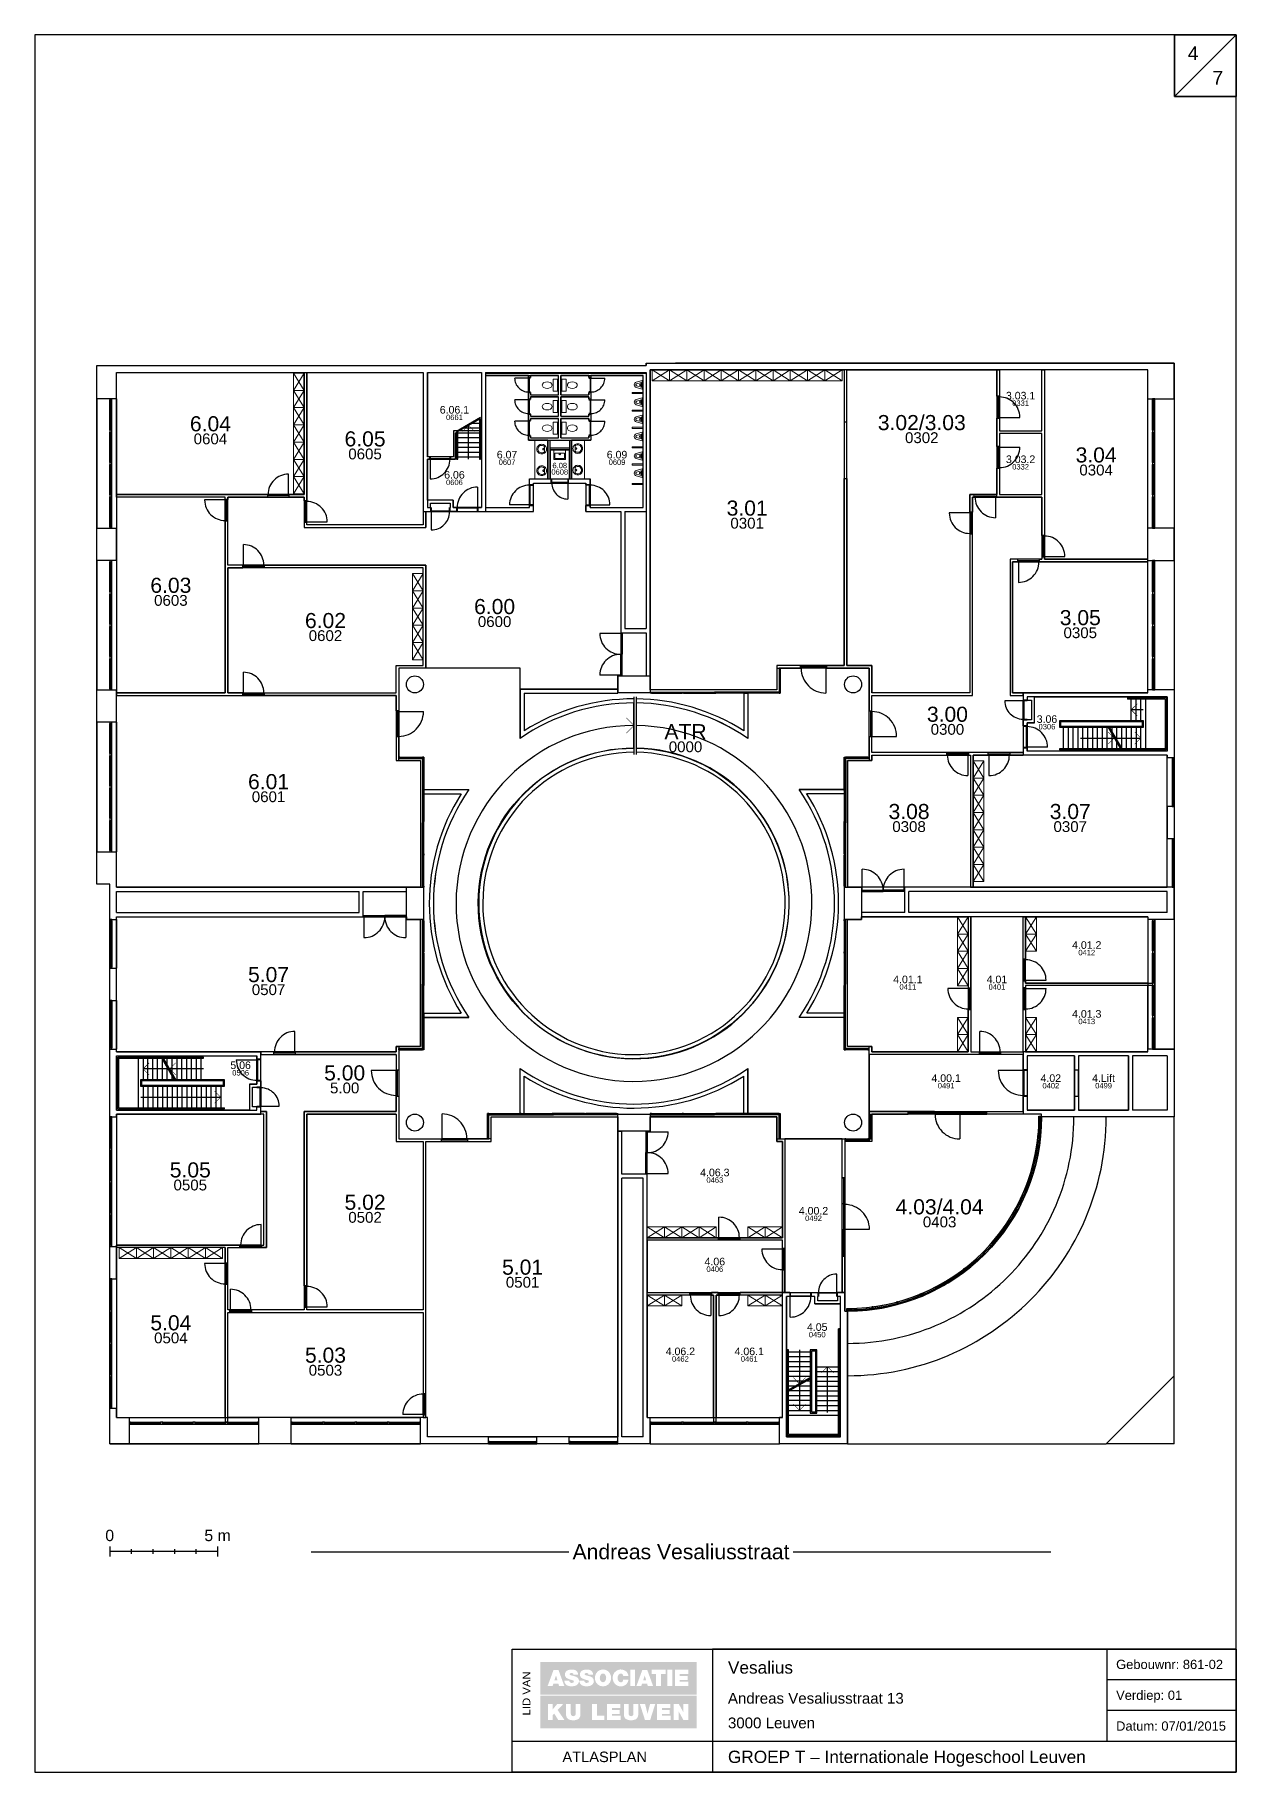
# Paper-space layout 'ATLAS' of a CAD drawing. Header units: millimetres. Extents: x 87 to 282, y 0 to 282.
# The model-space entities are those that its viewports show. They can reach past a viewport. Long polylines and large blocks are cut down to what shows.
import ezdxf
from ezdxf.enums import TextEntityAlignment as Align

# ---------------------------------------------------------------- set-up
doc = ezdxf.new("R2010")
doc.units = ezdxf.units.MM
doc.linetypes.add('HIDDEN', pattern=[0.375, 0.25, -0.125])
for name, color, linetype in [('T-01----V_NOTA', 7, 'Continuous'), ('T-01----V_SCHAALLAT', 7, 'Continuous'), ('T-01----V_TITELHOEK_KADER', 7, 'Continuous'), ('T-020---V_LOKAALNAAM', 2, 'Continuous'), ('T-020---V_LOKAALNUMMER', 7, 'Continuous'), ('T-025---V_POLYGOON_BUITENOMTREK', 7, 'Continuous'), ('T-026---V_POLYGOON_LOKAAL', 7, 'Continuous'), ('T-20----B_Wanden', 12, 'Continuous'), ('T-223---B_LICHTEWANDEN', 5, 'Continuous'), ('T-24----B_Trappen', 2, 'Continuous'), ('T-28----B_Kolommen', 4, 'Continuous'), ('T-282---B_DRAAGSTR_PROJECTIE', 7, 'HIDDEN'), ('T-31----B_BUITENSCHRIJNWERK', 2, 'Continuous'), ('T-32----B_BINNENSCHRIJNWERK', 2, 'Continuous'), ('T-328---B_Binnentablet', 3, 'Continuous'), ('T-741---B_SANITOESTELLEN', 220, 'Continuous'), ('T-8-----B_MEUBILAIR', 6, 'Continuous')]:
    doc.layers.add(name, color=color, linetype=linetype)
doc.styles.add('ARIAL', font='arial.ttf')
doc.styles.add('Arial_N', font='ARIALN.TTF')
doc.styles.add('S1-100_H2.5', font='arial.ttf', dxfattribs={"height": 250})
doc.styles.add('S1-100_H3.5', font='arial.ttf', dxfattribs={"height": 350})
doc.styles.add('S1-100_H5', font='arial.ttf', dxfattribs={"height": 500})
doc.styles.add('S1-100_H7', font='arial.ttf', dxfattribs={"height": 700})

psp = doc.layouts.new('ATLAS')

msp = doc.modelspace()

# ---------------------------------------------------------------- texts
at = {"layer": 'T-01----V_NOTA', "style": 'S1-100_H7'}
msp.add_text('Andreas Vesaliusstraat', height=700, dxfattribs=at).set_placement((24021, -11311), align=Align.MIDDLE_CENTER)
at = {"layer": 'T-020---V_LOKAALNAAM'}
for s, height, style, p in [('0331', 250, 'S1-100_H2.5', (39768, 42074)), ('0661', 250, 'S1-100_H2.5', (13515, 41417)), ('0604', 500, 'S1-100_H5', (2200, 40544)), ('0302', 500, 'S1-100_H5', (35185, 40599)), ('0605', 500, 'S1-100_H5', (9370, 39844)), ('0607', 250, 'S1-100_H2.5', (15954, 39337)), ('0608', 250, 'S1-100_H2.5', (18398, 38884)), ('0609', 250, 'S1-100_H2.5', (21054, 39337)), ('0332', 250, 'S1-100_H2.5', (39768, 39124)), ('0304', 500, 'S1-100_H5', (43270, 39099)), ('0606', 250, 'S1-100_H2.5', (13515, 38402)), ('0301', 500, 'S1-100_H5', (27088, 36634)), ('0603', 500, 'S1-100_H5', (365, 33054)), ('0602', 500, 'S1-100_H5', (7535, 31419)), ('0600', 500, 'S1-100_H5', (15377, 32069)), ('0305', 500, 'S1-100_H5', (42535, 31554)), ('0300', 500, 'S1-100_H5', (36375, 27074)), ('0306', 250, 'S1-100_H2.5', (40990, 27074)), ('0000', 500, 'S1-100_H5', (24230, 26265)), ('0601', 500, 'S1-100_H5', (4895, 23949)), ('0308', 500, 'S1-100_H5', (34595, 22564)), ('0307', 500, 'S1-100_H5', (42070, 22564)), ('0412', 250, 'S1-100_H2.5', (42835, 16597)), ('0507', 500, 'S1-100_H5', (4895, 15002)), ('0411', 250, 'S1-100_H2.5', (34540, 15002)), ('0401', 250, 'S1-100_H2.5', (38670, 15002)), ('0413', 250, 'S1-100_H2.5', (42835, 13404)), ('0506', 250, 'S1-100_H2.5', (3600, 11024)), ('5.00', 500, 'S1-100_H5', (8424, 10444)), ('0491', 250, 'S1-100_H2.5', (36315, 10424)), ('0402', 250, 'S1-100_H2.5', (41170, 10424)), ('0499', 250, 'S1-100_H2.5', (43615, 10424)), ('0505', 500, 'S1-100_H5', (1265, 5944)), ('0463', 250, 'S1-100_H2.5', (25589, 6049)), ('0502', 500, 'S1-100_H5', (9370, 4444)), ('0492', 250, 'S1-100_H2.5', (30165, 4274)), ('0403', 500, 'S1-100_H5', (36012, 4232)), ('0406', 250, 'S1-100_H2.5', (25589, 1919)), ('0501', 500, 'S1-100_H5', (16675, 1434)), ('0504', 500, 'S1-100_H5', (365, -1146)), ('0450', 250, 'S1-100_H2.5', (30337, -1119)), ('0462', 250, 'S1-100_H2.5', (23992, -2246)), ('0461', 250, 'S1-100_H2.5', (27185, -2246)), ('0503', 500, 'S1-100_H5', (7535, -2646))]:
    msp.add_text(s, height=height, dxfattribs=dict(at, style=style)).set_placement(p, align=Align.TOP_CENTER)
at = {"layer": 'T-020---V_LOKAALNUMMER'}
for s, height, style, p in [('3.03.1', 350, 'S1-100_H3.5', (39768, 42474)), ('6.04', 700, 'S1-100_H7', (2200, 41344)), ('6.06.1', 350, 'S1-100_H3.5', (13515, 41817)), ('3.02/3.03', 700, 'S1-100_H7', (35185, 41399)), ('6.05', 700, 'S1-100_H7', (9370, 40644)), ('6.07', 350, 'S1-100_H3.5', (15954, 39737)), ('6.09', 350, 'S1-100_H3.5', (21054, 39737)), ('3.03.2', 350, 'S1-100_H3.5', (39768, 39524)), ('3.04', 700, 'S1-100_H7', (43270, 39899)), ('6.06', 350, 'S1-100_H3.5', (13515, 38802)), ('6.08', 250, 'S1-100_H2.5', (18398, 39184)), ('3.01', 700, 'S1-100_H7', (27088, 37434)), ('6.03', 700, 'S1-100_H7', (365, 33854)), ('6.02', 700, 'S1-100_H7', (7535, 32219)), ('6.00', 700, 'S1-100_H7', (15377, 32869)), ('3.05', 700, 'S1-100_H7', (42535, 32354)), ('3.00', 700, 'S1-100_H7', (36375, 27874)), ('3.06', 350, 'S1-100_H3.5', (40990, 27474)), ('ATR', 700, 'S1-100_H7', (24230, 27065)), ('6.01', 700, 'S1-100_H7', (4895, 24749)), ('3.08', 700, 'S1-100_H7', (34595, 23364)), ('3.07', 700, 'S1-100_H7', (42070, 23364)), ('4.01.2', 350, 'S1-100_H3.5', (42835, 16997)), ('5.07', 700, 'S1-100_H7', (4895, 15802)), ('4.01.1', 350, 'S1-100_H3.5', (34540, 15402)), ('4.01', 350, 'S1-100_H3.5', (38670, 15402)), ('4.01.3', 350, 'S1-100_H3.5', (42835, 13804)), ('5.06', 350, 'S1-100_H3.5', (3600, 11424)), ('5.00', 700, 'S1-100_H7', (8424, 11244)), ('4.00.1', 350, 'S1-100_H3.5', (36315, 10824)), ('4.02', 350, 'S1-100_H3.5', (41170, 10824)), ('4.Lift', 350, 'S1-100_H3.5', (43615, 10824)), ('5.05', 700, 'S1-100_H7', (1265, 6744)), ('4.06.3', 350, 'S1-100_H3.5', (25589, 6449)), ('5.02', 700, 'S1-100_H7', (9370, 5244)), ('4.03/4.04', 700, 'S1-100_H7', (36012, 5032)), ('4.00.2', 350, 'S1-100_H3.5', (30165, 4674)), ('5.01', 700, 'S1-100_H7', (16675, 2234)), ('4.06', 350, 'S1-100_H3.5', (25589, 2319)), ('5.04', 700, 'S1-100_H7', (365, -346)), ('4.05', 350, 'S1-100_H3.5', (30337, -719)), ('5.03', 700, 'S1-100_H7', (7535, -1846)), ('4.06.2', 350, 'S1-100_H3.5', (23992, -1846)), ('4.06.1', 350, 'S1-100_H3.5', (27185, -1846))]:
    msp.add_text(s, height=height, dxfattribs=dict(at, style=style)).set_placement(p, align=Align.TOP_CENTER)

# ---------------------------------------------------------------- blocks, each defined once
blk = doc.blocks.new('Titelhoek_Assoc_P')
at = {"layer": 'T-01----V_TITELHOEK_KADER', "true_color": 0x55a0d5}
h = blk.add_hatch(color=153, dxfattribs=at)
h.paths.add_polyline_path([(-112.94, 17.88), (-112.94, 12.6), (-87.58, 12.6), (-87.58, 17.88)])
h.paths.add_polyline_path([(-95.6, 16.61), (-94.65, 14), (-95.51, 14), (-95.61, 14.36), (-96.44, 14.36), (-96.56, 14), (-97.35, 14), (-96.39, 16.61)], flags=16)
h.paths.add_polyline_path([(-94.9, 16.62), (-92.62, 16.62), (-92.6, 16.62), (-92.6, 15.94), (-93.36, 15.94), (-93.36, 14.01), (-94.15, 14.01), (-94.15, 15.94), (-94.9, 15.94)], flags=16)
h.paths.add_polyline_path([(-96, 15.71), (-95.78, 14.94), (-96.25, 14.94)], flags=0)
h.paths.add_polyline_path([(-97.56, 16.62), (-97.56, 14.01), (-98.35, 14.01), (-98.35, 16.62)], flags=16)
h.paths.add_polyline_path([(-98.66, 15.63), (-99.5, 15.63, 0.163621), (-99.62, 15.91, 0.218269), (-99.88, 16.02, 0.2494), (-100.25, 15.83, 0.305583), (-100.25, 14.79, 0.2494), (-99.88, 14.6, 0.218269), (-99.62, 14.7, 0.19515), (-99.5, 15.05), (-98.66, 15.05, -0.226661), (-99.09, 14.2, -0.567866), (-101.18, 15.03, -0.068259), (-101.18, 15.58, -0.569411), (-99.08, 16.41, -0.211511)], flags=16)
h.paths.add_polyline_path([(-92.33, 16.62), (-91.55, 16.62), (-91.55, 14.01), (-92.33, 14.01)], flags=16)
h.paths.add_polyline_path([(-91.09, 16.62), (-88.95, 16.62), (-88.95, 15.94), (-90.31, 15.94), (-90.31, 15.62), (-89.06, 15.62), (-89.06, 14.99), (-90.31, 14.99), (-90.31, 14.68), (-88.91, 14.68), (-88.91, 14.01), (-91.09, 14.01)], flags=16)
h.paths.add_polyline_path([(-101.48, 15.58, -0.0708), (-101.48, 15.03, -0.851636), (-104.07, 15.03), (-104.07, 15.03, -0.068259), (-104.07, 15.58, -0.851636)], flags=16)
h.paths.add_polyline_path([(-102.42, 14.79, -0.2494), (-102.78, 14.6, -0.2494), (-103.14, 14.79, -0.305583), (-103.14, 15.83, -0.2494), (-102.78, 16.02, -0.2494), (-102.42, 15.83, -0.305583)], flags=0)
h.paths.add_polyline_path([(-104.37, 15.81), (-105.14, 15.81, 0.329329), (-105.2, 16.01, 0.328535), (-105.7, 16.03, 0.547961), (-105.69, 15.8, 0.087812), (-105.42, 15.7, -0.05111), (-104.72, 15.49, -0.328931), (-104.26, 14.75, -0.296612), (-104.8, 14.05, -0.15102), (-105.99, 14.02, -0.331157), (-106.62, 14.82), (-106.62, 14.88), (-105.8, 14.88, 0.430898), (-105.53, 14.51, 0.091779), (-105.22, 14.53, 0.748611), (-105.22, 14.92, -0.036847), (-106.05, 15.18, -0.704004), (-106.04, 16.56, -0.136275), (-105.02, 16.63, -0.360021)], flags=16)
h.paths.add_polyline_path([(-106.8, 15.81), (-107.57, 15.81, 0.329329), (-107.63, 16.01, 0.328535), (-108.13, 16.03, 0.547961), (-108.12, 15.8, 0.087812), (-107.84, 15.7, -0.05111), (-107.14, 15.49, -0.328931), (-106.68, 14.75, -0.296612), (-107.22, 14.05, -0.15102), (-108.42, 14.02, -0.331157), (-109.05, 14.82), (-109.05, 14.88), (-108.23, 14.88, 0.430898), (-107.96, 14.51, 0.091779), (-107.65, 14.53, 0.748611), (-107.64, 14.92, -0.036847), (-108.48, 15.18, -0.704004), (-108.46, 16.56, -0.136275), (-107.45, 16.63, -0.360021)], flags=16)
h.paths.add_polyline_path([(-109.05, 14), (-109.91, 14), (-110.01, 14.36), (-110.84, 14.36), (-110.96, 14), (-111.76, 14), (-110.8, 16.61), (-110.01, 16.61)], flags=16)
h.paths.add_polyline_path([(-110.18, 14.94), (-110.65, 14.94), (-110.4, 15.71)], flags=0)
at = {"layer": 'T-01----V_TITELHOEK_KADER', "true_color": 0x00407a}
h = blk.add_hatch(color=156, dxfattribs=at)
h.paths.add_polyline_path([(-112.94, 12.4), (-112.94, 7.12), (-87.58, 7.12), (-87.58, 12.4)])
h.paths.add_polyline_path([(-102.11, 11.1), (-99.97, 11.1), (-99.97, 10.42), (-101.33, 10.42), (-101.33, 10.11), (-100.08, 10.11), (-100.08, 9.47), (-101.33, 9.47), (-101.33, 9.17), (-99.93, 9.17), (-99.93, 8.49), (-102.11, 8.49)], flags=16)
h.paths.add_polyline_path([(-103.76, 11.1), (-103.76, 9.16), (-102.57, 9.16), (-102.57, 8.49), (-104.54, 8.49), (-104.54, 11.1)], flags=16)
h.paths.add_polyline_path([(-99.39, 11.1), (-98.62, 11.1), (-98.62, 9.49, 1), (-97.83, 9.49), (-97.83, 11.1), (-97.05, 11.1), (-97.05, 9.41, -0.081578), (-97.12, 9.03, -0.230434), (-97.56, 8.55, -0.185358), (-98.89, 8.55, -0.230432), (-99.33, 9.03, -0.081578), (-99.39, 9.41)], flags=16)
h.paths.add_polyline_path([(-106.43, 11.1), (-106.43, 9.41, -0.081578), (-106.5, 9.03, -0.230434), (-106.94, 8.55, -0.185358), (-108.27, 8.55, -0.230432), (-108.71, 9.03, -0.081578), (-108.78, 9.41), (-108.78, 11.1), (-108, 11.1), (-108, 9.49, 1), (-107.21, 9.49), (-107.21, 11.1)], flags=16)
h.paths.add_polyline_path([(-96.8, 11.1), (-95.96, 11.1), (-95.55, 9.49), (-95.13, 11.1), (-94.29, 11.1), (-95.12, 8.49), (-95.97, 8.49)], flags=16)
h.paths.add_polyline_path([(-109.2, 11.1), (-110.14, 10.1), (-109.04, 8.49), (-110.05, 8.49), (-110.69, 9.51), (-110.93, 9.26), (-110.93, 8.49), (-111.71, 8.49), (-111.71, 11.1), (-110.93, 11.1), (-110.93, 10.21), (-110.19, 11.1)], flags=16)
h.paths.add_polyline_path([(-93.99, 11.1), (-91.85, 11.1), (-91.85, 10.42), (-93.21, 10.42), (-93.21, 10.11), (-91.97, 10.11), (-91.97, 9.47), (-93.21, 9.47), (-93.21, 9.17), (-91.81, 9.17), (-91.81, 8.49), (-93.99, 8.49)], flags=16)
h.paths.add_polyline_path([(-91.29, 11.1), (-90.49, 11.1), (-89.73, 9.73), (-89.73, 11.1), (-88.95, 11.1), (-88.95, 8.49), (-89.73, 8.49), (-90.5, 9.87), (-90.5, 8.49), (-91.29, 8.49)], flags=16)
at = {"layer": 'T-01----V_TITELHOEK_KADER'}
for p, q in [((0, 282), (-10, 272)), ((-10, 282), (-10, 272)), ((-10, 282), (0, 282)), ((0, 282), (0, 272)), ((-10, 272), (0, 272)), ((-85, 20), (-85, 0)), ((0, 20), (-85, 20)), ((-21, 20), (-21, 5)), ((0, 20), (0, 0)), ((0, 15), (-21, 15)), ((0, 10), (-21, 10)), ((0, 5), (-117.5, 5))]:
    blk.add_line(p, q, dxfattribs=at)
blk.add_lwpolyline([(0, 282), (-195, 282), (-195, 0), (0, 0)], close=True, dxfattribs=at)
blk.add_lwpolyline([(0, 0), (-117.5, 0), (-117.5, 20), (0, 20)], dxfattribs=at)
at = {"layer": 'T-01----V_TITELHOEK_KADER', "style": 'ARIAL'}
for s, p in [('Gebouwnr:', (-19.5, 18.25)), ('Verdiep:', (-19.5, 13.25)), ('Datum:', (-19.5, 8.25))]:
    blk.add_text(s, height=1.5, dxfattribs=at).set_placement(p, align=Align.TOP_LEFT)
at = {"layer": 'T-01----V_TITELHOEK_KADER', "style": 'Arial_N', "width": 1.284556}
blk.add_text('LID VAN', height=1.25, rotation=90, dxfattribs=at).set_placement((-115.82, 12.79), align=Align.TOP_CENTER)
at = {"layer": 'T-01----V_TITELHOEK_KADER', "color": 156, "true_color": 0x1a4074, "style": 'ARIAL'}
blk.add_text('ATLASPLAN', height=1.7, dxfattribs=at).set_placement((-102.5, 3.35), align=Align.TOP_CENTER)
at = {"layer": 'T-01----V_TITELHOEK_KADER', "style": 'ARIAL'}
for tag, p in [('PLANNR_A', (-7, 279)), ('PLANNR_T', (-3, 275))]:
    blk.add_attdef(tag, text='', height=2.25, dxfattribs=at).set_placement(p, align=Align.MIDDLE_CENTER)
for tag, height, p in [('GEBOUWNAAM', 2, (-82.5, 18)), ('GEBNR', 1.5, (-8.67, 18.25)), ('ADR_STR_NR', 1.75, (-82.5, 12.88)), ('VERD', 1.5, (-11.11, 13.25)), ('ADR_POSTC_GEM', 1.75, (-82.5, 8.88)), ('DATUM', 1.5, (-12.16, 8.25)), ('HOGESCHOOL', 2, (-82.5, 3.5))]:
    blk.add_attdef(tag, text='', height=height, dxfattribs=at).set_placement(p, align=Align.TOP_LEFT)
blk = doc.blocks.new('*U3')
at = {"layer": 'T-01----V_SCHAALLAT'}
for p, q in [((0, 225), (0, -225)), ((1000, 112.5), (1000, -112.5)), ((2000, 112.5), (2000, -112.5)), ((3000, 112.5), (3000, -112.5)), ((4000, 112.5), (4000, -112.5)), ((5000, 225), (5000, -225))]:
    blk.add_line(p, q, dxfattribs=at)
for points in [[(1000, 0), (0, 0)], [(2000, 0), (1000, 0)], [(3000, 0), (2000, 0)], [(4000, 0), (3000, 0)], [(5000, 0), (4000, 0)]]:
    blk.add_lwpolyline(points, dxfattribs=at)
at = {"layer": 'T-01----V_SCHAALLAT', "style": 'ARIAL'}
for s, p in [('0', (0, 325)), ('5 m', (5000, 325))]:
    blk.add_text(s, height=525, dxfattribs=at).set_placement(p, align=Align.BOTTOM_CENTER)

# ---------------------------------------------------------------- linework, layer by layer
at = {"layer": 'T-01----V_NOTA'}
for p, q in [((6872, -11311), (18814, -11311)), ((29220, -11311), (41170, -11311))]:
    msp.add_line(p, q, dxfattribs=at)
at = {"layer": 'T-025---V_POLYGOON_BUITENOMTREK'}
msp.add_lwpolyline([(31740, -151), (31740, -6301), (28590, -6301), (28590, -5401), (22590, -5401), (22590, -6301), (-2470, -6301), (-2470, 19644), (-3070, 19644), (-3070, 43699), (22400, 43699), (22400, 43799), (46890, 43799), (46890, 17999), (45990, 17999), (45990, 11999), (46890, 11999), (46890, 8849), (40740, 8849, -0.414214)], format="xyb", close=True, dxfattribs=at)
at = {"layer": 'T-026---V_POLYGOON_LOKAAL'}
for points in [[(6550, 37709), (-2150, 37709), (-2150, 43379), (6550, 43379)], [(12070, 36309), (6670, 36309), (6670, 43379), (12070, 43379)], [(12260, 43379), (14770, 43379), (14770, 40671), (13465, 40671), (13465, 39454), (12260, 39454)], [(18347, 41239), (17047, 41239), (17047, 41139), (16947, 41139), (16947, 41439), (17047, 41439), (17047, 41339), (18347, 41339), (18347, 42239), (17047, 42239), (17047, 42139), (16947, 42139), (16947, 42439), (17047, 42439), (17047, 42339), (18347, 42339), (18347, 43239), (17047, 43239), (17047, 43139), (16947, 43139), (16947, 43239), (14960, 43239), (14960, 37109), (16990, 37109), (16990, 38434), (17848, 38434), (17848, 40239), (16947, 40239), (16947, 40439), (17047, 40439), (17047, 40339), (18347, 40339)], [(22260, 43239), (19847, 43239), (19847, 43139), (19747, 43139), (19747, 43239), (18447, 43239), (18447, 42339), (19747, 42339), (19747, 42439), (19847, 42439), (19847, 42139), (19747, 42139), (19747, 42239), (18447, 42239), (18447, 41339), (19747, 41339), (19747, 41439), (19847, 41439), (19847, 41139), (19747, 41139), (19747, 41239), (18447, 41239), (18447, 40339), (18948, 40339), (19747, 40339), (19747, 40439), (19847, 40439), (19847, 40239), (18948, 40239), (18948, 38434), (19805, 38434), (19805, 37109), (22260, 37109)], [(22590, 43489), (31585, 43489), (31585, 29779), (28470, 29779), (28470, 28649), (22590, 28649)], [(31705, 43489), (38665, 43489), (38665, 37709), (37410, 37709), (37410, 28519), (32870, 28519), (32870, 29779), (31705, 29779)], [(38785, 40659), (40750, 40659), (40750, 43489), (38785, 43489)], [(40870, 34709), (45670, 34709), (45670, 43489), (40870, 43489)], [(14770, 37109), (13460, 37109), (13460, 37449), (12260, 37449), (12260, 39354), (13565, 39354), (13565, 40571), (14770, 40571)], [(38785, 37709), (40750, 37709), (40750, 40539), (38785, 40539)], [(17948, 38434), (18848, 38434), (18848, 39783), (17948, 39783)], [(12190, 29659), (12190, 34439), (3000, 34439), (3000, 37589), (6550, 37589), (6550, 36189), (12190, 36189), (12190, 36919), (17180, 36919), (17180, 38244), (19615, 38244), (19615, 36919), (21225, 36919), (21225, 29304), (21090, 29304), (21090, 28684), (16560, 28684), (16560, 29659)], [(-2150, 28519), (2880, 28519), (2880, 37589), (-2150, 37589)], [(32870, 28399), (37530, 28399), (37530, 37589), (40750, 37589), (40750, 34709), (39280, 34709), (39280, 28399), (39880, 28399), (39880, 25749), (32870, 25749)], [(3000, 28519), (10810, 28519), (10810, 29779), (12070, 29779), (12070, 34319), (3000, 34319)], [(39400, 28519), (45670, 28519), (45670, 34589), (39400, 34589)], [(-2150, 28399), (10810, 28399), (10810, 25379), (11940, 25379), (11940, 19499), (-2150, 19499)], [(40410, 28329), (46570, 28329), (46570, 25819), (40070, 25819), (40070, 27129), (40410, 27129)], [(31740, 25379), (32870, 25379), (32870, 25629), (37450, 25629), (37450, 19499), (31740, 19499)], [(37570, 19499), (46570, 19499), (46570, 25629), (37570, 25629)], [(-2150, 18134), (11285, 18134), (11285, 17999), (11940, 17999), (11940, 12119), (10810, 12119), (10810, 11869), (-2150, 11869)], [(31740, 17999), (32395, 17999), (32395, 18135), (37340, 18135), (37340, 11869), (32870, 11869), (32870, 12119), (31740, 12119)], [(37460, 11869), (39880, 11869), (39880, 18135), (37460, 18135)], [(40000, 18135), (45670, 18135), (45670, 15059), (40000, 15059)], [(45670, 14939), (40000, 14939), (40000, 11869), (45670, 11869)], [(-2150, 11679), (4350, 11679), (4350, 10369), (4010, 10369), (4010, 9169), (-2150, 9169)], [(4540, 11749), (10810, 11749), (10810, 9099), (6550, 9099), (6550, -91), (3000, -91), (3000, 2789), (4800, 2789), (4800, 9099), (4540, 9099)], [(39880, 9099), (39880, 9099), (39880, 11749), (32750, 11749), (32750, 9099), (39880, 9099)], [(40070, 9169), (42270, 9169), (42270, 11679), (40070, 11679)], [(42460, 9169), (44770, 9169), (44770, 11679), (42460, 11679)], [(-2150, 2909), (4680, 2909), (4680, 8979), (-2150, 8979)], [(6670, 8979), (10810, 8979), (10810, 7719), (12070, 7719), (12070, -91), (6670, -91)], [(12190, 7719), (15210, 7719), (15210, 8849), (21090, 8849), (21090, -5981), (12260, -5981), (12260, -5081), (12190, -5081)], [(22590, 8849), (28470, 8849), (28470, 7719), (28720, 7719), (28720, 3249), (22457, 3249), (22457, 8194), (22590, 8194)], [(31490, 7839), (28840, 7839), (28840, 709), (31490, 709)], [(2880, 2789), (-2150, 2789), (-2150, -5081), (2880, -5081)], [(22457, 709), (28720, 709), (28720, 3129), (22457, 3129)], [(22455, -5081), (25530, -5081), (25530, 589), (22455, 589)], [(25650, -5081), (28720, -5081), (28720, 589), (25650, 589)], [(31420, 179), (30220, 179), (30220, 519), (30070, 519), (29060, 519), (28910, 519), (28910, -5981), (31420, -5981)], [(3000, -211), (12070, -211), (12070, -5081), (3000, -5081)]]:
    msp.add_lwpolyline(points, close=True, dxfattribs=at)
for points in [[(27120, 11093), (27120, 9004), (28625, 9004), (28625, 7839), (32750, 7839), (32750, 11964), (31585, 11964), (31585, 13469), (29496, 13469, 0.311397), (29496, 24029), (31585, 24029), (31585, 25534), (32750, 25534), (32750, 29659), (28625, 29659), (28625, 28494), (27120, 28494), (27120, 26405, 0.149348), (21940, 28049), (21940, 25948, -287.989583), (21840, 25949), (21840, 28049, 0.152097), (16560, 26405), (16560, 29659), (10930, 29659), (10930, 25534), (12095, 25534), (12095, 24029), (14184, 24029, 0.311397), (14184, 13469), (12095, 13469), (12095, 11964), (10930, 11964), (10930, 7839), (15055, 7839), (15055, 9004), (16560, 9004), (16560, 11093, 0.311397)], [(40620, 8849), (40620, 8879), (40740, 8879), (40740, 8979), (39880, 8979), (38195, 8979), (34555, 8979), (32870, 8979), (32870, 7839), (32870, 7719), (32750, 7719), (31610, 7719), (31610, 6034), (31610, 2394), (31610, 709), (31610, -151), (31710, -151), (31710, -31), (31740, -31, 0.414214)]]:
    msp.add_lwpolyline(points, format="xyb", close=True, dxfattribs=at)
at = {"layer": 'T-20----B_Wanden'}
for p, q in [((-3070, 42149), (-3070, 43699)), ((-3070, 43699), (22400, 43699)), ((46890, 43799), (23765, 43799)), ((46890, 42149), (46890, 43799)), ((-2150, 42149), (-2150, 43379)), ((-2150, 43379), (12070, 43379)), ((12070, 43379), (12070, 36919)), ((12260, 43379), (14770, 43379)), ((12260, 43379), (12260, 39454)), ((14770, 43379), (14770, 37109)), ((14960, 43379), (22400, 43379)), ((14960, 43379), (14960, 36919)), ((14960, 43339), (22400, 43339)), ((14960, 43239), (18347, 43239)), ((16947, 43239), (16947, 43139)), ((17047, 43139), (16947, 43139)), ((17047, 43239), (17047, 43139)), ((18347, 42339), (18347, 43239)), ((18447, 43239), (22260, 43239)), ((18447, 42339), (18447, 43239)), ((19847, 43139), (19747, 43139)), ((19747, 43239), (19747, 43139)), ((19847, 43239), (19847, 43139)), ((45670, 43489), (22590, 43489)), ((45670, 42149), (45670, 43489)), ((17047, 42139), (16947, 42139)), ((16947, 42439), (16947, 42139)), ((17047, 42439), (16947, 42439)), ((17047, 42439), (17047, 42339)), ((17047, 42339), (18347, 42339)), ((17047, 42239), (18347, 42239)), ((17047, 42239), (17047, 42139)), ((18347, 41339), (18347, 42239)), ((18347, 41339), (18347, 42239)), ((18447, 41339), (18447, 42239)), ((18447, 42339), (19747, 42339)), ((18447, 42239), (19747, 42239)), ((18447, 41339), (18447, 42239)), ((19847, 42439), (19747, 42439)), ((19847, 42139), (19747, 42139)), ((19747, 42439), (19747, 42339)), ((19747, 42239), (19747, 42139)), ((19847, 42439), (19847, 42139)), ((17047, 41439), (16947, 41439)), ((17047, 41139), (16947, 41139)), ((16947, 41439), (16947, 41139)), ((17047, 41439), (17047, 41339)), ((17047, 41339), (18347, 41339)), ((17047, 41239), (18347, 41239)), ((17047, 41239), (17047, 41139)), ((18347, 40339), (18347, 41239)), ((18447, 41339), (19747, 41339)), ((18447, 41239), (19747, 41239)), ((18447, 40339), (18447, 41239)), ((19747, 41439), (19747, 41339)), ((19847, 41439), (19747, 41439)), ((19747, 41239), (19747, 41139)), ((19847, 41139), (19747, 41139)), ((19847, 41439), (19847, 41139)), ((13465, 40514), (13465, 39454)), ((13565, 40571), (13565, 39354)), ((17047, 40439), (16947, 40439)), ((16947, 40439), (16947, 40239)), ((17047, 40439), (17047, 40339)), ((17047, 40339), (18347, 40339)), ((18447, 40339), (19747, 40339)), ((19747, 40439), (19747, 40339)), ((19847, 40439), (19747, 40439)), ((19847, 40439), (19847, 40239)), ((16947, 40239), (19847, 40239)), ((12260, 39354), (12260, 37109)), ((16990, 38179), (16990, 38434)), ((16990, 38434), (17997, 38434)), ((16990, 38179), (17180, 38179)), ((17180, 38179), (17180, 38244)), ((17180, 38244), (17997, 38244)), ((17997, 38244), (17997, 38434)), ((18798, 38244), (18798, 38434)), ((18798, 38434), (19805, 38434)), ((18798, 38244), (19615, 38244)), ((19615, 38179), (19615, 38244)), ((19615, 38179), (19805, 38179)), ((19805, 38179), (19805, 38434)), ((12260, 37109), (12410, 37109)), ((14620, 37109), (14770, 37109)), ((14960, 37109), (16990, 37109)), ((16990, 37109), (16990, 37199)), ((16990, 37199), (17180, 37199)), ((17180, 36919), (17180, 37199)), ((19615, 36919), (19615, 37199)), ((19615, 37199), (19805, 37199)), ((19805, 37109), (19805, 37199)), ((19805, 37109), (22260, 37109)), ((12070, 36919), (12410, 36919)), ((14620, 36919), (14960, 36919)), ((14960, 36919), (17180, 36919)), ((19615, 36919), (21225, 36919)), ((21415, 36919), (22400, 36919)), ((-3070, 34649), (-3070, 36149)), ((-3070, 36149), (-2150, 36149)), ((-2150, 34649), (-2150, 36149)), ((45670, 34649), (45670, 36149)), ((46890, 36149), (45670, 36149)), ((46890, 34649), (46890, 36149)), ((22400, 29304), (22590, 29304)), ((-3070, 27149), (-3070, 28649)), ((-3070, 28649), (-2150, 28649)), ((-2150, 27149), (-2150, 28649)), ((45670, 28519), (39880, 28519)), ((39880, 28519), (39880, 28179)), ((46570, 28329), (40070, 28329)), ((40070, 28329), (40070, 28179)), ((46890, 28649), (45670, 28649)), ((45670, 28519), (45670, 28649)), ((46890, 28649), (46570, 28649)), ((46570, 28329), (46570, 25819)), ((46890, 28649), (46890, 25499)), ((39880, 25969), (39880, 25629)), ((40070, 25969), (40070, 25819)), ((46570, 25819), (40070, 25819)), ((46570, 25629), (39880, 25629)), ((46570, 25629), (46570, 25499)), ((46890, 25499), (46570, 25499)), ((46570, 23249), (46570, 21749)), ((46890, 23249), (46570, 23249)), ((46890, 23249), (46890, 21749)), ((-3070, 19644), (-3070, 21144)), ((-3070, 21144), (-2150, 21144)), ((-2150, 19499), (-2150, 21144)), ((46890, 21749), (46570, 21749)), ((11285, 19309), (11285, 19499)), ((-2470, 17999), (-2150, 17999)), ((-2150, 17999), (-2150, 18134)), ((32395, 18324), (32395, 18135)), ((45670, 18134), (45670, 17999)), ((46890, 17999), (45670, 17999)), ((46890, 17999), (46570, 17999)), ((-2470, 15749), (-2150, 15749)), ((-2470, 14249), (-2470, 15749)), ((-2150, 14249), (-2150, 15749)), ((-2470, 14249), (-2150, 14249)), ((-2470, 11999), (-2150, 11999)), ((-2470, 8849), (-2470, 11999)), ((-2150, 11869), (-2150, 11999)), ((-2150, 11869), (4540, 11869)), ((-2150, 9169), (-2150, 11679)), ((-2150, 11679), (4350, 11679)), ((4350, 11529), (4350, 11679)), ((4540, 11529), (4540, 11869)), ((45670, 11869), (39880, 11869)), ((39880, 11869), (39880, 11029)), ((42270, 11679), (40070, 11679)), ((40070, 11679), (40070, 11029)), ((42270, 11679), (42270, 11029)), ((44770, 11679), (42460, 11679)), ((42460, 11679), (42460, 11029)), ((44770, 11679), (44770, 9169)), ((46570, 11679), (44960, 11679)), ((44960, 11679), (44960, 9169)), ((46890, 11999), (45670, 11999)), ((45670, 11869), (45670, 11999)), ((46890, 11999), (46570, 11999)), ((46570, 11679), (46570, 9169)), ((46890, 11999), (46890, 8849)), ((42270, 11029), (42460, 11029)), ((39880, 9819), (39880, 8979)), ((40070, 9819), (40070, 9169)), ((42270, 9819), (42270, 9169)), ((42270, 9819), (42460, 9819)), ((42460, 9819), (42460, 9169)), ((-2150, 9169), (4350, 9169)), ((-2150, 8849), (-2150, 8979)), ((-2150, 8979), (4540, 8979)), ((4350, 9169), (4350, 9319)), ((4540, 8979), (4540, 9319)), ((40740, 8979), (39880, 8979)), ((42270, 9169), (40070, 9169)), ((40740, 8849), (40740, 8979)), ((44770, 9169), (42460, 9169)), ((46570, 9169), (44960, 9169)), ((-2470, 8849), (-2150, 8849)), ((21090, 8194), (21280, 8194)), ((46890, 8849), (40740, 8849)), ((-2470, 2849), (-2150, 2849)), ((-2470, 1349), (-2470, 2849)), ((-2150, 1349), (-2150, 2849)), ((-2470, 1349), (-2150, 1349)), ((28720, -5081), (28720, 709)), ((29060, 709), (28720, 709)), ((28910, -5981), (28910, 519)), ((29060, 519), (28910, 519)), ((31610, 709), (31270, 709)), ((31420, 519), (31270, 519)), ((31420, -5981), (31420, 519)), ((31610, -151), (31610, 709)), ((31610, -151), (31740, -151)), ((31740, -6301), (31740, -151)), ((43740, -6301), (46890, -3151)), ((46890, -6301), (46890, -3151)), ((-2470, -4651), (-2150, -4651)), ((-2470, -6301), (-2470, -4651)), ((-2150, -5081), (-2150, -4651)), ((-2150, -5081), (-1560, -5081)), ((-1560, -6301), (-1560, -5081)), ((4440, -6301), (4440, -5081)), ((5940, -5081), (4440, -5081)), ((5940, -6301), (5940, -5081)), ((11940, -6301), (11940, -5081)), ((12260, -5081), (11940, -5081)), ((12260, -5981), (12260, -5081)), ((22455, -5081), (22590, -5081)), ((22590, -6301), (22590, -5081)), ((28590, -6301), (28590, -5081)), ((28720, -5081), (28590, -5081)), ((-2470, -6301), (-1560, -6301)), ((5940, -6301), (4440, -6301)), ((15090, -6301), (11940, -6301)), ((15090, -5981), (12260, -5981)), ((15090, -6301), (15090, -5981)), ((17340, -6301), (17340, -5981)), ((18840, -5981), (17340, -5981)), ((18840, -6301), (17340, -6301)), ((18840, -6301), (18840, -5981)), ((31740, -6301), (28590, -6301)), ((31420, -5981), (28910, -5981)), ((46890, -6301), (43740, -6301))]:
    msp.add_line(p, q, dxfattribs=at)
at = {"layer": 'T-20----B_Wanden', "linetype": 'Continuous'}
for p, q in [((22400, 43799), (23765, 43799)), ((22400, 43799), (22400, 43699)), ((22260, 37109), (22260, 43239)), ((22400, 43379), (22400, 31494)), ((22590, 43489), (22590, 29304)), ((-2150, 42149), (-3070, 42149)), ((45670, 42149), (46890, 42149)), ((17848, 40239), (17848, 38431)), ((17948, 38434), (17948, 40239)), ((17948, 39883), (18848, 39883)), ((17948, 39783), (18848, 39783)), ((18848, 40239), (18848, 38434)), ((18948, 38434), (18948, 40239)), ((12360, 39454), (12260, 39454)), ((12360, 39354), (12260, 39354)), ((12360, 39454), (12360, 39354)), ((13465, 39454), (13340, 39454)), ((13340, 39354), (13340, 39454)), ((13565, 39354), (13340, 39354)), ((13460, 37449), (12260, 37449)), ((12410, 37309), (13320, 37309)), ((12410, 37109), (12410, 37309)), ((12410, 37109), (12410, 36919)), ((13320, 37309), (13320, 37109)), ((13320, 36919), (13320, 37109)), ((13460, 37449), (13460, 37109)), ((13460, 37109), (13610, 37109)), ((13610, 37109), (13610, 36919)), ((14620, 36919), (14620, 37109)), ((13610, 36919), (13320, 36919)), ((21225, 36919), (21225, 31304)), ((21415, 36919), (21415, 31494)), ((-2150, 34649), (-3070, 34649)), ((45670, 34649), (46890, 34649)), ((21415, 31494), (22400, 31494)), ((21225, 31304), (22400, 31304)), ((22400, 31304), (22400, 29304)), ((40410, 27129), (40410, 28329)), ((40070, 28179), (39880, 28179)), ((40070, 28179), (40270, 28179)), ((40270, 28179), (40270, 27269)), ((-2150, 27149), (-3070, 27149)), ((39880, 26979), (39880, 27269)), ((39880, 27269), (40070, 27269)), ((40070, 26979), (39880, 26979)), ((40270, 27269), (40070, 27269)), ((40070, 27129), (40070, 26979)), ((40410, 27129), (40070, 27129)), ((39880, 25969), (40070, 25969)), ((-2470, 19644), (-3070, 19644)), ((-2470, 17999), (-2470, 19644)), ((-2150, 19499), (11285, 19499)), ((34395, 18324), (34395, 19499)), ((46890, 19499), (34395, 19499)), ((46890, 17999), (46890, 19499)), ((-2150, 18324), (-2150, 19309)), ((-2150, 19309), (9095, 19309)), ((9095, 18324), (9095, 19309)), ((9285, 18134), (9285, 19309)), ((9285, 19309), (11285, 19309)), ((34585, 18324), (34585, 19309)), ((46570, 19309), (34585, 19309)), ((46570, 18324), (46570, 19309)), ((-2150, 18324), (9095, 18324)), ((-2150, 18134), (9285, 18134)), ((34395, 18324), (32395, 18324)), ((45670, 18134), (32395, 18135)), ((46570, 18324), (34585, 18324)), ((4540, 11529), (4350, 11529)), ((4350, 10519), (4540, 10519)), ((4350, 10369), (4350, 10519)), ((4540, 10519), (4540, 10229)), ((40070, 11029), (39880, 11029)), ((4010, 10369), (4010, 9169)), ((4010, 10369), (4350, 10369)), ((4150, 9319), (4150, 10229)), ((4150, 10229), (4350, 10229)), ((4540, 10229), (4350, 10229)), ((39880, 9819), (40070, 9819)), ((4350, 9319), (4150, 9319)), ((4350, 9319), (4540, 9319)), ((21090, -6301), (21090, 8194)), ((21280, 6194), (21280, 8194)), ((22455, 6194), (21280, 6194)), ((22265, 6004), (21280, 6004)), ((21280, -5981), (21280, 6004)), ((22265, -5981), (22265, 6004)), ((22455, -5081), (22455, 6194)), ((29060, 709), (29060, 519)), ((30070, 519), (30070, 709)), ((30070, 709), (30360, 709)), ((30220, 519), (30070, 519)), ((30220, 179), (30220, 519)), ((30220, 179), (31420, 179)), ((30360, 709), (30360, 519)), ((30360, 319), (30360, 519)), ((31270, 319), (30360, 319)), ((31270, 519), (31270, 709)), ((31270, 519), (31270, 319)), ((22590, -6301), (21090, -6301)), ((22265, -5981), (21280, -5981))]:
    msp.add_line(p, q, dxfattribs=at)
at = {"layer": 'T-20----B_Wanden', "color": 9, "linetype": 'Continuous'}
for p, q in [((16560, 28684), (16560, 26405)), ((16560, 28684), (21090, 28684)), ((16750, 28494), (21090, 28494)), ((16750, 28494), (16750, 26759)), ((26930, 28494), (26930, 26759)), ((27120, 28494), (27120, 26405)), ((12095, 24029), (14184, 24029)), ((12095, 23839), (13831, 23839)), ((31585, 24029), (29496, 24029)), ((31585, 23839), (29849, 23839)), ((12095, 13659), (13831, 13659)), ((12095, 13469), (14184, 13469)), ((31585, 13469), (29496, 13469)), ((31585, 13659), (29849, 13659)), ((16560, 9004), (16560, 11093)), ((16750, 9004), (16750, 10740)), ((26930, 9004), (26930, 10740)), ((27120, 9004), (27120, 11093))]:
    msp.add_line(p, q, dxfattribs=at)
at = {"layer": 'T-20----B_Wanden', "color": 9}
for p, q in [((21090, 28684), (21090, 28494)), ((26930, 28494), (27120, 28494)), ((12095, 24029), (12095, 23839)), ((31585, 24029), (31585, 23839)), ((12095, 13659), (12095, 13469)), ((31585, 13659), (31585, 13469)), ((16560, 9004), (16750, 9004)), ((26930, 9004), (27120, 9004))]:
    msp.add_line(p, q, dxfattribs=at)
at = {"layer": 'T-20----B_Wanden', "color": 9, "linetype": 'Continuous'}
for radius, start, end in [(9490, 90, 122.43579), (9490, 57.55349, 89.39624), (9300, 90, 124.59291), (9300, 55.40709, 89.3839), (7200, 90, 89.2042), (7010, 90, 89.18263), (9490, 147.56421, 212.40003), (9300, 145.40709, 214.59291), (9300, 325.40709, 34.59291), (9490, 327.55349, 32.48678), (9300, 235.40709, 304.59291), (9490, 237.59998, 302.48678)]:
    msp.add_arc((21840, 18749), radius, start, end, dxfattribs=at)
at = {"layer": 'T-223---B_LICHTEWANDEN'}
for points in [[(6670, 37419), (6550, 37419), (6550, 37589), (5850, 37589), (5850, 37709), (6550, 37709), (6550, 43379), (6670, 43379)], [(31705, 43489), (31585, 43489), (31585, 41089), (31705, 41089)], [(38785, 42269), (38665, 42269), (38665, 43489), (38785, 43489)], [(2880, 37489), (2880, 37589), (-2150, 37589), (-2150, 37709), (4840, 37709), (4840, 37589), (3000, 37589), (3000, 37489)], [(37410, 36889), (37410, 37709), (37595, 37709), (37595, 37589), (37530, 37589), (37530, 36889)], [(39400, 28519), (39400, 34589), (39640, 34589), (39640, 34709), (39280, 34709), (39280, 28399), (39880, 28399), (39880, 28519)], [(29560, 29659), (29560, 29779), (28470, 29779), (28470, 29659)], [(10930, 26469), (10810, 26469), (10810, 25379), (10930, 25379)], [(32750, 25379), (32870, 25379), (32870, 25629), (36340, 25629), (36340, 25749), (32870, 25749), (32870, 26469), (32750, 26469)], [(38270, 25629), (38270, 25749), (37350, 25749), (37350, 25629), (37450, 25629), (37450, 19499), (37570, 19499), (37570, 25629)], [(37340, 14839), (37460, 14839), (37460, 18135), (37340, 18135)], [(40000, 15059), (45890, 15059), (45890, 14939), (40000, 14939), (40000, 14839), (39880, 14839), (39880, 15162), (40000, 15162)], [(32870, 12119), (32870, 11869), (37340, 11869), (37340, 13829), (37460, 13829), (37460, 11869), (37840, 11869), (37840, 11749), (32750, 11749), (32750, 12119)], [(39880, 13829), (40000, 13829), (40000, 11869), (39880, 11869)], [(4540, 11869), (4540, 11749), (5140, 11749), (5140, 11869)], [(39880, 11869), (39880, 11749), (38850, 11749), (38850, 11869)], [(38195, 8979), (38195, 9099), (39880, 9099), (39880, 8979)], [(14120, 7839), (14120, 7719), (15210, 7719), (15210, 7839)], [(28840, 2749), (28720, 2749), (28720, 3129), (26760, 3129), (26760, 3249), (28720, 3249), (28720, 7719), (28470, 7719), (28470, 7839), (28840, 7839)], [(25750, 3249), (25750, 3129), (22457, 3129), (22457, 3249)], [(31610, 2394), (31490, 2394), (31490, 709), (31610, 709)], [(2880, 1079), (2880, -5301), (3000, -5301), (3000, -211), (3100, -211), (3100, -91), (3000, -91), (3000, 1079)], [(12070, -5081), (12190, -5081), (12190, -4981), (12070, -4981)]]:
    msp.add_lwpolyline(points, close=True, dxfattribs=at)
for points in [[(40750, 40659), (40750, 43489), (40870, 43489), (40870, 35819), (40750, 35819), (40750, 37589), (38665, 37589), (38665, 37709), (38665, 38929), (38785, 38929), (38785, 37709), (40750, 37709), (40750, 40539)], [(40750, 40539), (38785, 40539), (38785, 39939), (38665, 39939), (38665, 41259), (38785, 41259), (38785, 40659), (40750, 40659)], [(30770, 29779), (31585, 29779), (31585, 38459), (31705, 38459), (31705, 29779), (32870, 29779), (32870, 28519)], [(-2150, 28399), (3700, 28399), (3700, 28519), (3000, 28519), (3000, 34319), (3700, 34319), (3700, 34439), (3000, 34439), (3000, 36479)], [(3000, 36479), (2880, 36479), (2880, 28519), (-2150, 28519), (-2150, 28399)], [(12070, 36919), (12070, 36309), (6670, 36309), (6670, 36409), (6550, 36409), (6550, 36189), (12190, 36189)], [(12070, 36919), (12190, 36919), (12190, 36189)], [(30770, 29779), (30770, 29659), (32750, 29659), (32750, 27679), (32870, 27679), (32870, 28399), (37530, 28399), (37530, 35879), (37410, 35879), (37410, 28519), (32870, 28519), (32870, 29779), (31705, 29779)], [(40650, 34589), (45670, 34589), (45670, 34709), (40870, 34709), (40870, 34809), (40750, 34809), (40750, 34709)], [(40650, 34589), (40650, 34709), (40750, 34709)], [(4710, 34319), (4710, 34439), (12190, 34439), (12190, 29659), (10930, 29659), (10930, 27679), (10810, 27679), (10810, 28399)], [(10810, 28399), (4710, 28399), (4710, 28519), (10810, 28519), (10810, 29779), (12070, 29779), (12070, 34319), (4710, 34319)], [(31585, 29779), (30770, 29779), (30770, 29659), (32750, 29659), (32750, 27679), (32870, 27679), (32870, 28399)], [(32870, 25749), (32870, 26469), (32750, 26469), (32750, 25379)], [(32870, 25629), (32870, 25379), (32750, 25379)], [(39280, 25629), (39880, 25629), (39280, 25629), (39280, 25749), (39880, 25749), (39880, 25629)], [(39880, 16172), (39880, 18135), (40000, 18135), (40000, 16172), (39880, 16172)], [(10810, 11749), (6150, 11749), (6150, 11869), (10810, 11869), (10810, 12119), (10930, 12119), (10930, 11029)], [(32870, 11869), (32870, 12119), (32750, 12119)], [(10810, 11749), (10810, 11029), (10930, 11029)], [(10810, 8979), (6670, 8979), (6670, 1019), (6550, 1019), (6550, 9099), (10810, 9099), (10810, 9819), (10930, 9819), (10930, 7839), (12910, 7839)], [(10810, 8979), (10810, 7719), (12070, 7719), (12070, -91), (6670, -91), (6670, 9), (6550, 9), (6550, -91), (4110, -91)], [(4540, 8979), (4540, 9099), (4800, 9099), (4800, 2789), (4580, 2789), (4580, 2909), (4680, 2909)], [(4680, 2909), (4680, 8979), (4540, 8979)], [(32750, 8979), (34555, 8979), (34555, 9099), (32750, 9099), (32750, 8979), (32750, 7839), (32870, 7839), (32870, 8979)], [(4110, -91), (4110, -211), (12070, -211), (12070, -3971), (12190, -3971), (12190, 7719), (12910, 7719), (12910, 7839)], [(31610, 7839), (31610, 6034), (31490, 6034), (31490, 7839), (31610, 7839), (32750, 7839), (32750, 7719), (31610, 7719)], [(32870, 7839), (32870, 7719), (32750, 7719)], [(2880, 2789), (2880, 2089), (3000, 2089), (3000, 2789), (3570, 2789), (3570, 2909), (-2150, 2909)], [(2880, 2789), (-2150, 2789), (-2150, 2909)], [(28600, 589), (28720, 589), (28720, 709), (28840, 709), (28840, 1739), (28720, 1739), (28720, 709), (26760, 709)], [(24417, 709), (24417, 589), (22457, 589), (22457, 709), (24417, 709)], [(25750, 709), (25427, 709), (25427, 589), (25530, 589), (25530, -5301), (25650, -5301), (25650, 589), (25750, 589), (25750, 709)], [(28720, 589), (26760, 589), (26760, 709)]]:
    msp.add_lwpolyline(points, dxfattribs=at)
at = {"layer": 'T-24----B_Trappen'}
for p, q in [((13615, 40658), (14720, 41296)), ((13615, 40600), (14720, 41238)), ((14670, 41209), (14670, 39354)), ((14720, 41238), (14720, 39354)), ((13665, 40579), (14670, 40579)), ((13665, 40354), (14670, 40354)), ((13968, 40804), (14670, 40804)), ((14168, 39354), (14168, 40919)), ((14358, 41029), (14670, 41029)), ((13665, 40129), (14670, 40129)), ((13665, 39904), (14670, 39904)), ((13665, 39679), (14670, 39679)), ((13615, 39354), (13665, 39354)), ((13665, 39454), (14670, 39454)), ((14670, 39354), (14720, 39354)), ((21840, 28339), (21840, 25659)), ((21940, 28339), (21940, 25659)), ((46520, 28279), (44720, 28279)), ((44720, 28279), (44720, 28229)), ((46470, 28229), (44720, 28229)), ((44895, 27224), (44895, 28229)), ((45120, 27224), (45120, 28229)), ((45345, 27224), (45345, 28229)), ((45570, 25919), (45570, 28229)), ((46470, 28229), (46470, 25919)), ((46520, 28279), (46520, 25869)), ((45445, 27727), (44895, 27727)), ((41745, 26924), (41745, 25919)), ((41970, 26924), (41970, 25919)), ((42195, 26924), (42195, 25919)), ((42420, 26924), (42420, 25919)), ((42645, 26924), (42645, 25919)), ((42870, 26924), (42870, 25919)), ((43095, 26924), (43095, 25919)), ((43320, 26924), (43320, 25919)), ((43545, 26924), (43545, 25919)), ((43770, 26924), (43770, 25919)), ((43791, 26974), (44429, 25869)), ((43849, 26974), (44487, 25869)), ((43995, 26924), (43995, 25919)), ((44220, 26924), (44220, 25919)), ((44445, 26924), (44445, 25942)), ((44670, 26924), (44670, 25919)), ((44895, 26924), (44895, 25919)), ((45120, 26924), (45120, 25919)), ((45345, 25919), (45345, 26924)), ((44400, 25919), (41570, 25919)), ((41570, 25919), (41570, 25869)), ((46520, 25869), (41570, 25869)), ((42545, 26422), (44110, 26422)), ((44168, 26422), (45345, 26422)), ((46470, 25919), (44458, 25919)), ((-2100, 9219), (-2100, 11629)), ((-2100, 11629), (1875, 11629)), ((-2050, 9269), (-2050, 11579)), ((-2050, 11579), (-38, 11579)), ((-1150, 11579), (-1150, 9269)), ((-925, 11579), (-925, 10574)), ((-700, 10574), (-700, 11579)), ((-475, 10574), (-475, 11579)), ((-250, 10574), (-250, 11579)), ((571, 10524), (-67, 11629)), ((-25, 10574), (-25, 11557)), ((629, 10524), (-9, 11629)), ((20, 11579), (1875, 11579)), ((200, 10574), (200, 11579)), ((425, 10574), (425, 11579)), ((650, 10574), (650, 11579)), ((875, 10574), (875, 11579)), ((1100, 10574), (1100, 11579)), ((1325, 10574), (1325, 11579)), ((1550, 10574), (1550, 11579)), ((1775, 10574), (1775, 11579)), ((1875, 11579), (1875, 11629)), ((252, 11077), (-925, 11077)), ((1875, 11077), (310, 11077)), ((-1025, 9772), (2675, 9772)), ((-925, 10274), (-925, 9269)), ((-700, 10274), (-700, 9269)), ((-475, 10274), (-475, 9269)), ((-250, 10274), (-250, 9269)), ((-25, 10274), (-25, 9269)), ((200, 10274), (200, 9269)), ((425, 10274), (425, 9269)), ((650, 10274), (650, 9269)), ((875, 10274), (875, 9269)), ((1100, 10274), (1100, 9269)), ((1325, 10274), (1325, 9269)), ((1550, 10274), (1550, 9269)), ((1775, 10274), (1775, 9269)), ((2000, 10274), (2000, 9269)), ((2225, 10274), (2225, 9269)), ((2450, 10274), (2450, 9269)), ((2675, 10274), (2675, 9269)), ((-2100, 9219), (2850, 9219)), ((-2050, 9269), (2850, 9269)), ((2850, 9219), (2850, 9269)), ((31320, -5881), (31320, -981)), ((31370, -981), (31320, -981)), ((31370, -5931), (31370, -981)), ((28960, -5931), (28960, -1956)), ((29010, -1956), (28960, -1956)), ((29010, -3811), (29010, -1956)), ((30015, -2056), (29010, -2056)), ((30015, -2281), (29010, -2281)), ((29512, -1956), (29512, -3521)), ((30065, -3202), (28960, -3840)), ((30015, -2506), (29010, -2506)), ((30015, -2731), (29010, -2731)), ((30015, -2956), (29010, -2956)), ((30015, -3181), (29010, -3181)), ((30315, -2731), (31320, -2731)), ((30315, -2956), (31320, -2956)), ((30315, -3181), (31320, -3181)), ((30817, -4856), (30817, -2731)), ((30065, -3260), (28960, -3898)), ((30015, -3406), (29010, -3406)), ((30015, -3631), (29010, -3631)), ((29010, -5881), (29010, -3869)), ((30015, -3856), (29032, -3856)), ((29512, -3579), (29512, -4756)), ((30315, -3406), (31320, -3406)), ((30315, -3631), (31320, -3631)), ((30315, -3856), (31320, -3856)), ((30015, -4081), (29010, -4081)), ((30015, -4306), (29010, -4306)), ((30015, -4531), (29010, -4531)), ((29010, -4756), (30015, -4756)), ((30315, -4081), (31320, -4081)), ((30315, -4306), (31320, -4306)), ((30315, -4531), (31320, -4531)), ((30315, -4756), (31320, -4756)), ((29010, -4981), (31320, -4981)), ((31370, -5931), (28960, -5931)), ((31320, -5881), (29010, -5881))]:
    msp.add_line(p, q, dxfattribs=at)
for points in [[(13615, 39354), (13615, 40600)], [(13665, 39354), (13665, 40629)], [(43878, 26924), (45470, 26924), (45470, 27224), (41570, 27224), (41570, 26924), (43820, 26924)], [(542, 10574), (-1050, 10574), (-1050, 10274), (2850, 10274), (2850, 10574), (600, 10574)], [(30015, -3289), (30015, -4881), (30315, -4881), (30315, -1956), (30015, -1956), (30015, -3231)]]:
    msp.add_lwpolyline(points, dxfattribs=at)
at = {"layer": 'T-24----B_Trappen', "const_width": 25}
for points in [[(14450, 40636), (14168, 40919), (13885, 40636)], [(45178, 28009), (44895, 27727), (45178, 27444)], [(21486, 26646), (21840, 26999), (21486, 27353)], [(43827, 26139), (44110, 26422), (43827, 26704)], [(45062, 26139), (45345, 26422), (45062, 26704)], [(-642, 11359), (-925, 11077), (-642, 10794)], [(593, 11359), (310, 11077), (593, 10794)], [(2392, 9489), (2675, 9772), (2392, 10054)], [(31100, -3014), (30817, -2731), (30535, -3014)], [(29230, -3238), (29512, -3521), (29795, -3238)], [(29230, -4473), (29512, -4756), (29795, -4473)]]:
    msp.add_lwpolyline(points, dxfattribs=at)
at = {"layer": 'T-24----B_Trappen'}
for points in [[(45420, 27174), (41620, 27174), (41620, 26974), (45420, 26974)], [(-1000, 10324), (2800, 10324), (2800, 10524), (-1000, 10524)], [(30265, -4831), (30265, -2006), (30065, -2006), (30065, -4831)]]:
    msp.add_lwpolyline(points, close=True, dxfattribs=at)
msp.add_arc((21840, 18749), 8250, 90, 89.30549, dxfattribs=at)
at = {"layer": 'T-28----B_Kolommen'}
for points in [[(22590, 29304), (22590, 28514), (21090, 28514), (21090, 29304)], [(11285, 19499), (12075, 19499), (12075, 17999), (11285, 17999)], [(32395, 17999), (31605, 17999), (31605, 19499), (32395, 19499)], [(21090, 8194), (21090, 8984), (22590, 8984), (22590, 8194)]]:
    msp.add_lwpolyline(points, close=True, dxfattribs=at)
for centre in [(11680, 28909), (32000, 28909), (11680, 8589), (32000, 8589)]:
    msp.add_circle(centre, 395, dxfattribs=at)
at = {"layer": 'T-282---B_DRAAGSTR_PROJECTIE'}
for p, q in [((-3070, 42149), (-3070, 36149)), ((-2150, 42149), (-2150, 36149)), ((45670, 36149), (45670, 42149)), ((46890, 42149), (46890, 36149)), ((-3070, 34649), (-3070, 28649)), ((-2150, 34649), (-2150, 28649)), ((45670, 28649), (45670, 34649)), ((46890, 34649), (46890, 28649)), ((-3070, 27149), (-3070, 21144)), ((-2150, 27149), (-2150, 21149)), ((46570, 23249), (46570, 25499)), ((46570, 19499), (46570, 21749)), ((-2150, 17999), (-2150, 15749)), ((45670, 17999), (45670, 11999)), ((46890, 17999), (46890, 11999)), ((-2150, 14249), (-2150, 11999)), ((42270, 11029), (42270, 9819)), ((42460, 9819), (42460, 11029)), ((-2150, 8849), (-2150, 2849)), ((46890, -3151), (46890, 8849)), ((-2150, 1349), (-2150, -4651)), ((-1560, -6301), (4440, -6301)), ((5940, -6301), (11940, -6301)), ((22590, -6301), (28590, -6301)), ((31740, -6301), (43740, -6301))]:
    msp.add_line(p, q, dxfattribs=at)
at = {"layer": 'T-282---B_DRAAGSTR_PROJECTIE', "linetype": 'HIDDEN'}
for p, q in [((-1560, -5081), (4440, -5081)), ((5940, -5081), (11940, -5081)), ((22590, -5081), (28590, -5081)), ((15090, -5981), (17340, -5981)), ((18840, -5981), (21090, -5981))]:
    msp.add_line(p, q, dxfattribs=at)
at = {"layer": 'T-282---B_DRAAGSTR_PROJECTIE'}
for radius in [10500, 12000]:
    msp.add_arc((31740, 8849), radius, 270, 0, dxfattribs=at)
at = {"layer": 'T-31----B_BUITENSCHRIJNWERK', "color": 1}
for p, q in [((-2470, 40699), (-2470, 42099)), ((-2370, 40699), (-2370, 42099)), ((45890, 40699), (45890, 42099)), ((45990, 40699), (45990, 42099)), ((-2470, 39199), (-2470, 40599)), ((-2370, 39199), (-2370, 40599)), ((45890, 39199), (45890, 40599)), ((45990, 39199), (45990, 40599)), ((-2470, 37699), (-2470, 39099)), ((-2370, 37699), (-2370, 39099)), ((45890, 37699), (45890, 39099)), ((45990, 37699), (45990, 39099)), ((-2470, 36199), (-2470, 37599)), ((-2370, 36199), (-2370, 37599)), ((45890, 36199), (45890, 37599)), ((45990, 36199), (45990, 37599)), ((-2470, 33199), (-2470, 34599)), ((-2370, 33199), (-2370, 34599)), ((45890, 33199), (45890, 34599)), ((45990, 33199), (45990, 34599)), ((-2470, 31699), (-2470, 33099)), ((-2370, 31699), (-2370, 33099)), ((45890, 31699), (45890, 33099)), ((45990, 31699), (45990, 33099)), ((-2470, 30199), (-2470, 31599)), ((-2370, 30199), (-2370, 31599)), ((45890, 30199), (45890, 31599)), ((45990, 30199), (45990, 31599)), ((-2470, 28699), (-2470, 30099)), ((-2370, 28699), (-2370, 30099)), ((45890, 28699), (45890, 30099)), ((45990, 28699), (45990, 30099)), ((-2470, 25699), (-2470, 27099)), ((-2370, 25699), (-2370, 27099)), ((-2470, 24199), (-2470, 25599)), ((-2370, 24199), (-2370, 25599)), ((46790, 25449), (46790, 23299)), ((46890, 25449), (46890, 23299)), ((-2470, 22699), (-2470, 24099)), ((-2370, 22699), (-2370, 24099)), ((-2470, 21199), (-2470, 22599)), ((-2370, 21199), (-2370, 22599)), ((46790, 21699), (46790, 19549)), ((46890, 21699), (46890, 19549)), ((-2470, 17949), (-2470, 15799)), ((-2370, 17949), (-2370, 15799)), ((45890, 16549), (45890, 17949)), ((45990, 16549), (45990, 17949)), ((45890, 15049), (45890, 16449)), ((45990, 15049), (45990, 16449)), ((45890, 13549), (45890, 14949)), ((45990, 13549), (45990, 14949)), ((-2470, 14199), (-2470, 12049)), ((-2370, 14199), (-2370, 12049)), ((45890, 12049), (45890, 13449)), ((45990, 12049), (45990, 13449)), ((-2470, 7399), (-2470, 8799)), ((-2370, 7399), (-2370, 8799)), ((-2470, 5899), (-2470, 7299)), ((-2370, 5899), (-2370, 7299)), ((-2470, 4399), (-2470, 5799)), ((-2370, 4399), (-2370, 5799)), ((-2470, 2899), (-2470, 4299)), ((-2370, 2899), (-2370, 4299)), ((-2470, -101), (-2470, 1299)), ((-2370, -101), (-2370, 1299)), ((-2470, -1601), (-2470, -201)), ((-2370, -1601), (-2370, -201)), ((-2470, -3101), (-2470, -1701)), ((-2370, -3101), (-2370, -1701)), ((-2470, -4601), (-2470, -3201)), ((-2370, -4601), (-2370, -3201)), ((-1510, -5301), (-110, -5301)), ((-1510, -5401), (-110, -5401)), ((-10, -5301), (1390, -5301)), ((-10, -5401), (1390, -5401)), ((1490, -5301), (2890, -5301)), ((1490, -5401), (2890, -5401)), ((2990, -5301), (4390, -5301)), ((2990, -5401), (4390, -5401)), ((5990, -5301), (7390, -5301)), ((5990, -5401), (7390, -5401)), ((7490, -5301), (8890, -5301)), ((7490, -5401), (8890, -5401)), ((8990, -5301), (10390, -5301)), ((8990, -5401), (10390, -5401)), ((10490, -5301), (11890, -5301)), ((10490, -5401), (11890, -5401)), ((22640, -5301), (24040, -5301)), ((22640, -5401), (24040, -5401)), ((24140, -5301), (25540, -5301)), ((24140, -5401), (25540, -5401)), ((25640, -5301), (27040, -5301)), ((25640, -5401), (27040, -5401)), ((27140, -5301), (28540, -5301)), ((27140, -5401), (28540, -5401)), ((15140, -6201), (17290, -6201)), ((15140, -6301), (17290, -6301)), ((18890, -6201), (21040, -6201)), ((18890, -6301), (21040, -6301))]:
    msp.add_line(p, q, dxfattribs=at)
at = {"layer": 'T-31----B_BUITENSCHRIJNWERK'}
for p, q in [((-2420, 40699), (-2420, 42099)), ((45940, 40699), (45940, 42099)), ((-2420, 39199), (-2420, 40599)), ((45940, 39199), (45940, 40599)), ((-2420, 37699), (-2420, 39099)), ((45940, 37699), (45940, 39099)), ((-2420, 36199), (-2420, 37599)), ((45940, 36199), (45940, 37599)), ((-2420, 33199), (-2420, 34599)), ((45940, 33199), (45940, 34599)), ((-2420, 31699), (-2420, 33099)), ((45940, 31699), (45940, 33099)), ((-2420, 30199), (-2420, 31599)), ((45940, 30199), (45940, 31599)), ((-2420, 28699), (-2420, 30099)), ((45940, 28699), (45940, 30099)), ((-2420, 25699), (-2420, 27099)), ((-2420, 24199), (-2420, 25599)), ((46840, 25449), (46840, 23299)), ((-2420, 22699), (-2420, 24099)), ((-2420, 21199), (-2420, 22599)), ((46840, 21699), (46840, 19549)), ((-2420, 17949), (-2420, 15799)), ((45940, 16549), (45940, 17949)), ((45940, 15049), (45940, 16449)), ((45940, 13549), (45940, 14949)), ((-2420, 14199), (-2420, 12049)), ((45940, 12049), (45940, 13449)), ((-2420, 7399), (-2420, 8799)), ((-2420, 5899), (-2420, 7299)), ((40678, 7672), (40529, 7692)), ((40448, 6516), (40303, 6555)), ((-2420, 4399), (-2420, 5799)), ((40069, 5399), (39930, 5457)), ((-2420, 2899), (-2420, 4299)), ((39547, 4342), (39417, 4417)), ((38892, 3361), (38773, 3452)), ((38115, 2475), (38009, 2581)), ((37228, 1697), (37137, 1816)), ((-2420, -101), (-2420, 1299)), ((36248, 1042), (36172, 1172)), ((32917, -89), (32897, 60)), ((34073, 141), (34034, 286)), ((35190, 520), (35132, 659)), ((-2420, -1601), (-2420, -201)), ((-2420, -3101), (-2420, -1701)), ((-2420, -4601), (-2420, -3201)), ((-1510, -5351), (-110, -5351)), ((-10, -5351), (1390, -5351)), ((1490, -5351), (2890, -5351)), ((2990, -5351), (4390, -5351)), ((5990, -5351), (7390, -5351)), ((7490, -5351), (8890, -5351)), ((8990, -5351), (10390, -5351)), ((10490, -5351), (11890, -5351)), ((22640, -5351), (24040, -5351)), ((24140, -5351), (25540, -5351)), ((25640, -5351), (27040, -5351)), ((27140, -5351), (28540, -5351)), ((15140, -6251), (17290, -6251)), ((18890, -6251), (21040, -6251))]:
    msp.add_line(p, q, dxfattribs=at)
for points in [[(-2370, 42099), (-2370, 42149), (-2470, 42149), (-2470, 42099)], [(45990, 42099), (45990, 42149), (45890, 42149), (45890, 42099)], [(-2370, 40599), (-2370, 40699), (-2470, 40699), (-2470, 40599)], [(45990, 40599), (45990, 40699), (45890, 40699), (45890, 40599)], [(-2370, 39099), (-2370, 39199), (-2470, 39199), (-2470, 39099)], [(45990, 39099), (45990, 39199), (45890, 39199), (45890, 39099)], [(-2370, 37599), (-2370, 37699), (-2470, 37699), (-2470, 37599)], [(45990, 37599), (45990, 37699), (45890, 37699), (45890, 37599)], [(-2370, 36149), (-2370, 36199), (-2470, 36199), (-2470, 36149)], [(45990, 36149), (45990, 36199), (45890, 36199), (45890, 36149)], [(-2370, 34599), (-2370, 34649), (-2470, 34649), (-2470, 34599)], [(45990, 34599), (45990, 34649), (45890, 34649), (45890, 34599)], [(-2370, 33099), (-2370, 33199), (-2470, 33199), (-2470, 33099)], [(45990, 33099), (45990, 33199), (45890, 33199), (45890, 33099)], [(-2370, 31599), (-2370, 31699), (-2470, 31699), (-2470, 31599)], [(45990, 31599), (45990, 31699), (45890, 31699), (45890, 31599)], [(-2370, 30099), (-2370, 30199), (-2470, 30199), (-2470, 30099)], [(45990, 30099), (45990, 30199), (45890, 30199), (45890, 30099)], [(-2370, 28649), (-2370, 28699), (-2470, 28699), (-2470, 28649)], [(45990, 28649), (45990, 28699), (45890, 28699), (45890, 28649)], [(-2370, 27099), (-2370, 27149), (-2470, 27149), (-2470, 27099)], [(-2370, 25599), (-2370, 25699), (-2470, 25699), (-2470, 25599)], [(46790, 25499), (46790, 25449), (46890, 25449), (46890, 25499)], [(-2370, 24099), (-2370, 24199), (-2470, 24199), (-2470, 24099)], [(-2370, 22599), (-2370, 22699), (-2470, 22699), (-2470, 22599)], [(46790, 23299), (46790, 23249), (46890, 23249), (46890, 23299)], [(-2370, 21149), (-2370, 21199), (-2470, 21199), (-2470, 21149)], [(46790, 21749), (46790, 21699), (46890, 21699), (46890, 21749)], [(46790, 19549), (46790, 19499), (46890, 19499), (46890, 19549)], [(-2470, 17999), (-2470, 17949), (-2370, 17949), (-2370, 17999)], [(45990, 17949), (45990, 17999), (45890, 17999), (45890, 17949)], [(45990, 16449), (45990, 16549), (45890, 16549), (45890, 16449)], [(-2470, 15799), (-2470, 15749), (-2370, 15749), (-2370, 15799)], [(45990, 14949), (45990, 15049), (45890, 15049), (45890, 14949)], [(-2470, 14249), (-2470, 14199), (-2370, 14199), (-2370, 14249)], [(45990, 13449), (45990, 13549), (45890, 13549), (45890, 13449)], [(-2470, 12049), (-2470, 11999), (-2370, 11999), (-2370, 12049)], [(45990, 11999), (45990, 12049), (45890, 12049), (45890, 11999)], [(-2370, 8799), (-2370, 8849), (-2470, 8849), (-2470, 8799)], [(-2370, 7299), (-2370, 7399), (-2470, 7399), (-2470, 7299)], [(40659, 7645), (40667, 7704), (40548, 7720), (40540, 7660)], [(40426, 6491), (40441, 6549), (40325, 6580), (40310, 6522)], [(-2370, 5799), (-2370, 5899), (-2470, 5899), (-2470, 5799)], [(40043, 5377), (40066, 5433), (39956, 5479), (39933, 5423)], [(-2370, 4299), (-2370, 4399), (-2470, 4399), (-2470, 4299)], [(39519, 4323), (39549, 4375), (39445, 4435), (39415, 4383)], [(38862, 3346), (38898, 3394), (38803, 3467), (38767, 3419)], [(-2370, 2849), (-2370, 2899), (-2470, 2899), (-2470, 2849)], [(38083, 2464), (38125, 2506), (38040, 2591), (37998, 2549)], [(37195, 1691), (37243, 1727), (37170, 1822), (37122, 1786)], [(-2370, 1299), (-2370, 1349), (-2470, 1349), (-2470, 1299)], [(36214, 1040), (36266, 1070), (36206, 1174), (36154, 1144)], [(32885, -78), (32944, -70), (32929, 49), (32869, 41)], [(34040, 148), (34098, 164), (34067, 279), (34009, 264)], [(35156, 523), (35212, 546), (35166, 657), (35111, 634)], [(-2370, -201), (-2370, -101), (-2470, -101), (-2470, -201)], [(-2370, -1701), (-2370, -1601), (-2470, -1601), (-2470, -1701)], [(-2370, -3201), (-2370, -3101), (-2470, -3101), (-2470, -3201)], [(-2370, -4651), (-2370, -4601), (-2470, -4601), (-2470, -4651)], [(-1560, -5401), (-1510, -5401), (-1510, -5301), (-1560, -5301)], [(-110, -5401), (-10, -5401), (-10, -5301), (-110, -5301)], [(1390, -5401), (1490, -5401), (1490, -5301), (1390, -5301)], [(2890, -5401), (2990, -5401), (2990, -5301), (2890, -5301)], [(4390, -5401), (4440, -5401), (4440, -5301), (4390, -5301)], [(5940, -5401), (5990, -5401), (5990, -5301), (5940, -5301)], [(7390, -5401), (7490, -5401), (7490, -5301), (7390, -5301)], [(8890, -5401), (8990, -5401), (8990, -5301), (8890, -5301)], [(10390, -5401), (10490, -5401), (10490, -5301), (10390, -5301)], [(11890, -5401), (11940, -5401), (11940, -5301), (11890, -5301)], [(22590, -5401), (22640, -5401), (22640, -5301), (22590, -5301)], [(24040, -5401), (24140, -5401), (24140, -5301), (24040, -5301)], [(25540, -5401), (25640, -5401), (25640, -5301), (25540, -5301)], [(27040, -5401), (27140, -5401), (27140, -5301), (27040, -5301)], [(28540, -5401), (28590, -5401), (28590, -5301), (28540, -5301)], [(15090, -6301), (15140, -6301), (15140, -6201), (15090, -6201)], [(17290, -6301), (17340, -6301), (17340, -6201), (17290, -6201)], [(18840, -6301), (18890, -6301), (18890, -6201), (18840, -6201)], [(21040, -6301), (21090, -6301), (21090, -6201), (21040, -6201)]]:
    msp.add_lwpolyline(points, close=True, dxfattribs=at)
at = {"layer": 'T-31----B_BUITENSCHRIJNWERK', "color": 1}
for radius in [9000, 8880]:
    msp.add_arc((31740, 8849), radius, 270, 0, dxfattribs=at)
at = {"layer": 'T-31----B_BUITENSCHRIJNWERK'}
for start, end in [(352.69227, 0), (345.19227, 352.30773), (337.69227, 344.80773), (330.19227, 337.30773), (322.69227, 329.80773), (315.19227, 322.30773), (307.69227, 314.80773), (300.19227, 307.30773), (292.69227, 299.80773), (277.69227, 284.80773), (285.19227, 292.30773), (270, 277.30773)]:
    msp.add_arc((31740, 8849), 8940, start, end, dxfattribs=at)
at = {"layer": 'T-32----B_BINNENSCHRIJNWERK', "linetype": 'Continuous'}
for p, q in [((16947, 43109), (16308, 43109)), ((16947, 42469), (16947, 43109)), ((17047, 43109), (16947, 43109)), ((16979, 43109), (16979, 42469)), ((19747, 43109), (19847, 43109)), ((19816, 43109), (19816, 42469)), ((19847, 42469), (19847, 43109)), ((19847, 43109), (20488, 43109)), ((16947, 42109), (16308, 42109)), ((16947, 42469), (17047, 42469)), ((16947, 41469), (16947, 42109)), ((17047, 42109), (16947, 42109)), ((16979, 42109), (16979, 41469)), ((19847, 42469), (19747, 42469)), ((19747, 42109), (19847, 42109)), ((19816, 42109), (19816, 41469)), ((19847, 41469), (19847, 42109)), ((19847, 42109), (20488, 42109)), ((16947, 41109), (16308, 41109)), ((16947, 41469), (17047, 41469)), ((16947, 40469), (16947, 41109)), ((17047, 41109), (16947, 41109)), ((16979, 41109), (16979, 40469)), ((19847, 41469), (19747, 41469)), ((19747, 41109), (19847, 41109)), ((19816, 41109), (19816, 40469)), ((19847, 40469), (19847, 41109)), ((19847, 41109), (20488, 41109)), ((16947, 40469), (17047, 40469)), ((19847, 40469), (19747, 40469)), ((12390, 39454), (12390, 39354)), ((12390, 39386), (13310, 39386)), ((13310, 39354), (12390, 39354)), ((12390, 39354), (12390, 38434)), ((13310, 39354), (13310, 39454)), ((14590, 38059), (14590, 37109)), ((16990, 38149), (16990, 37229)), ((16990, 38149), (17180, 38149)), ((17022, 37229), (17022, 38149)), ((18027, 38244), (18027, 38434)), ((18767, 38276), (18027, 38276)), ((18027, 38244), (18767, 38244)), ((18767, 38434), (18767, 38244)), ((18767, 38244), (18767, 37504)), ((19805, 38149), (19615, 38149)), ((19773, 37229), (19773, 38149)), ((19805, 38149), (19805, 37229)), ((12440, 37109), (12440, 36919)), ((13290, 36919), (13290, 37109)), ((13640, 37109), (14590, 37109)), ((13640, 37109), (13640, 36919)), ((14590, 37077), (13640, 37077)), ((14590, 36919), (14590, 37109)), ((16990, 37229), (16070, 37229)), ((17180, 37229), (16990, 37229)), ((19615, 37229), (19805, 37229)), ((19805, 37229), (20725, 37229)), ((12440, 36951), (13290, 36951)), ((13290, 36919), (12440, 36919)), ((12440, 36919), (12440, 36069)), ((39880, 28149), (39030, 28149)), ((39880, 27299), (39880, 28149)), ((40070, 28149), (39880, 28149)), ((39912, 28149), (39912, 27299)), ((39880, 27299), (40070, 27299)), ((40070, 26949), (39880, 26949)), ((40038, 25999), (40038, 26949)), ((40070, 26949), (40070, 25999)), ((39880, 25999), (40070, 25999)), ((41020, 25999), (40070, 25999)), ((3400, 11499), (4350, 11499)), ((4350, 10549), (4350, 11499)), ((4540, 11499), (4350, 11499)), ((4382, 11499), (4382, 10549)), ((4350, 10549), (4540, 10549)), ((39880, 10999), (38730, 10999)), ((39880, 9849), (39880, 10999)), ((40070, 10999), (39880, 10999)), ((39912, 10999), (39912, 9849)), ((4540, 10199), (4350, 10199)), ((4508, 9349), (4508, 10199)), ((4540, 10199), (4540, 9349)), ((39880, 9849), (40070, 9849)), ((4350, 9349), (4540, 9349)), ((4540, 9349), (5390, 9349)), ((31240, 709), (31240, 1559)), ((29090, 709), (29090, 519)), ((29090, 551), (30040, 551)), ((30040, 519), (29090, 519)), ((29090, -431), (29090, 519)), ((30040, 519), (30040, 709)), ((30390, 709), (31240, 709)), ((30390, 709), (30390, 519)), ((31240, 677), (30390, 677)), ((31240, 519), (31240, 709))]:
    msp.add_line(p, q, dxfattribs=at)
at = {"layer": 'T-32----B_BINNENSCHRIJNWERK'}
for p, q in [((38725, 41289), (38725, 42239)), ((38725, 42239), (38785, 42239)), ((38785, 41289), (38785, 42239)), ((38725, 41289), (38785, 41289)), ((38785, 41289), (39735, 41289)), ((38725, 39909), (38725, 38959)), ((38725, 39909), (38785, 39909)), ((38785, 39909), (38785, 38959)), ((38785, 39909), (39735, 39909)), ((38725, 38959), (38785, 38959)), ((5820, 37709), (5820, 38659)), ((2880, 37459), (1930, 37459)), ((2880, 37459), (2880, 36509)), ((2940, 37459), (2880, 37459)), ((2940, 37459), (2940, 36509)), ((5820, 37709), (4870, 37709)), ((4870, 37649), (4870, 37709)), ((5820, 37649), (4870, 37649)), ((5820, 37649), (5820, 37709)), ((6610, 36439), (6610, 37389)), ((6610, 37389), (6670, 37389)), ((6670, 36439), (6670, 37389)), ((37655, 37649), (38605, 37649)), ((37655, 37649), (37655, 37589)), ((37655, 37589), (38605, 37589)), ((38605, 37649), (38605, 37589)), ((38605, 37589), (38605, 36639)), ((2940, 36509), (2880, 36509)), ((6610, 36439), (6670, 36439)), ((6670, 36439), (7620, 36439)), ((37410, 36859), (36460, 36859)), ((37410, 36859), (37410, 35909)), ((37470, 36859), (37410, 36859)), ((37470, 36859), (37470, 35909)), ((37470, 35909), (37410, 35909)), ((40810, 35789), (40810, 34839)), ((40810, 35789), (40870, 35789)), ((40870, 35789), (40870, 34839)), ((3730, 34439), (3730, 35389)), ((39670, 34649), (40620, 34649)), ((39670, 34649), (39670, 34589)), ((40620, 34649), (40620, 34589)), ((40810, 34839), (40870, 34839)), ((40870, 34839), (41820, 34839)), ((3730, 34439), (4680, 34439)), ((3730, 34379), (3730, 34439)), ((3730, 34379), (4680, 34379)), ((4680, 34379), (4680, 34439)), ((39670, 34589), (40620, 34589)), ((39670, 34589), (39670, 33639)), ((21225, 31274), (20255, 31274)), ((21225, 31274), (21225, 30304)), ((21285, 31274), (21225, 31274)), ((21285, 31274), (21285, 30304)), ((21225, 29334), (21225, 30304)), ((21285, 30304), (21225, 30304)), ((21285, 30304), (21225, 30304)), ((21285, 29334), (21285, 30304)), ((3730, 28519), (3730, 29469)), ((21225, 29334), (20255, 29334)), ((21285, 29334), (21225, 29334)), ((28595, 29599), (28595, 28554)), ((30740, 29719), (29590, 29719)), ((29590, 29719), (29590, 29659)), ((30740, 29659), (29590, 29659)), ((30740, 29719), (30740, 29659)), ((30740, 29659), (30740, 28509)), ((3730, 28519), (4680, 28519)), ((3730, 28459), (3730, 28519)), ((3730, 28459), (4680, 28459)), ((4680, 28459), (4680, 28519)), ((22650, 28524), (24077, 28524)), ((24137, 28524), (25577, 28524)), ((27077, 28524), (25637, 28524)), ((28565, 28524), (27137, 28524)), ((10870, 27649), (10870, 26499)), ((10870, 27649), (10930, 27649)), ((10930, 27649), (10930, 26499)), ((10930, 27649), (12080, 27649)), ((32810, 27649), (32810, 26499)), ((32810, 27649), (32870, 27649)), ((32870, 27649), (32870, 26499)), ((10870, 26499), (10930, 26499)), ((32810, 26499), (32870, 26499)), ((32870, 26499), (34020, 26499)), ((10990, 25504), (12035, 25504)), ((12065, 25474), (12065, 24047)), ((31615, 25474), (31615, 24047)), ((32690, 25504), (31645, 25504)), ((37320, 25689), (36370, 25689)), ((36370, 25689), (36370, 25629)), ((37320, 25629), (36370, 25629)), ((37320, 25689), (37320, 25629)), ((37320, 25629), (37320, 24679)), ((38300, 25689), (39250, 25689)), ((38300, 25689), (38300, 25629)), ((38300, 25629), (39250, 25629)), ((38300, 25629), (38300, 24679)), ((39250, 25689), (39250, 25629)), ((12065, 23987), (12065, 22547)), ((31615, 23987), (31615, 22547)), ((12065, 21047), (12065, 22487)), ((31615, 21047), (31615, 22487)), ((12065, 19559), (12065, 20987)), ((31615, 19559), (31615, 20987)), ((32425, 19364), (32425, 20334)), ((34365, 19364), (34365, 20334)), ((32425, 19364), (33395, 19364)), ((32425, 19304), (32425, 19364)), ((33395, 19304), (33395, 19364)), ((34365, 19364), (33395, 19364)), ((33395, 19304), (33395, 19364)), ((34365, 19304), (34365, 19364)), ((32425, 19304), (33395, 19304)), ((34365, 19304), (33395, 19304)), ((9315, 18194), (10285, 18194)), ((9315, 18194), (9315, 18134)), ((9315, 18134), (10285, 18134)), ((9315, 18134), (9315, 17164)), ((11255, 18194), (10285, 18194)), ((10285, 18194), (10285, 18134)), ((10285, 18194), (10285, 18134)), ((11255, 18134), (10285, 18134)), ((11255, 18194), (11255, 18134)), ((11255, 18134), (11255, 17164)), ((12065, 17939), (12065, 16512)), ((31615, 17939), (31615, 16512)), ((12065, 16452), (12065, 15012)), ((31615, 16452), (31615, 15012)), ((39940, 15189), (39940, 16139)), ((39940, 16139), (40000, 16139)), ((40000, 15189), (40000, 16139)), ((12065, 13512), (12065, 14952)), ((31615, 13512), (31615, 14952)), ((37340, 14809), (36390, 14809)), ((37340, 14809), (37340, 13859)), ((37400, 14809), (37340, 14809)), ((37400, 14809), (37400, 13859)), ((39940, 15189), (40000, 15189)), ((39940, 14809), (39940, 13859)), ((39940, 14809), (40000, 14809)), ((40000, 15189), (40950, 15189)), ((40000, 14809), (40000, 13859)), ((40000, 14809), (40950, 14809)), ((37400, 13859), (37340, 13859)), ((39940, 13859), (40000, 13859)), ((12065, 12024), (12065, 13452)), ((31615, 12024), (31615, 13452)), ((6120, 11869), (6120, 12819)), ((37870, 11869), (37870, 12819)), ((6120, 11869), (5170, 11869)), ((5170, 11809), (5170, 11869)), ((6120, 11809), (5170, 11809)), ((6120, 11809), (6120, 11869)), ((10990, 11994), (12035, 11994)), ((32690, 11994), (31645, 11994)), ((37870, 11869), (38820, 11869)), ((37870, 11809), (37870, 11869)), ((37870, 11809), (38820, 11809)), ((38820, 11809), (38820, 11869)), ((10810, 10999), (9660, 10999)), ((10810, 10999), (9660, 10999)), ((10810, 9849), (10810, 10999)), ((10810, 9849), (10810, 10999)), ((10810, 10999), (10870, 10999)), ((10810, 9849), (10810, 10999)), ((10810, 9849), (10810, 10999)), ((10810, 10999), (10870, 10999)), ((10870, 9849), (10870, 10999)), ((10870, 9849), (10870, 10999)), ((10870, 9849), (10870, 10999)), ((10870, 9849), (10870, 10999)), ((10810, 9849), (10870, 9849)), ((10810, 9849), (10870, 9849)), ((12940, 7839), (12940, 8989)), ((12940, 7839), (12940, 8989)), ((15085, 7899), (15085, 8944)), ((15115, 8974), (16542, 8974)), ((16602, 8974), (18042, 8974)), ((19542, 8974), (18102, 8974)), ((21030, 8974), (19602, 8974)), ((22650, 8974), (24077, 8974)), ((24137, 8974), (25577, 8974)), ((27077, 8974), (25637, 8974)), ((28565, 8974), (27137, 8974)), ((28595, 7899), (28595, 8944)), ((32780, 8919), (32780, 7899)), ((34555, 8979), (34555, 9099)), ((34555, 9039), (35770, 9039)), ((35770, 8979), (35770, 9099)), ((35800, 9039), (36950, 9039)), ((35800, 9039), (36950, 9039)), ((35800, 8979), (35800, 9039)), ((35800, 9039), (36950, 9039)), ((35800, 9039), (36950, 9039)), ((35800, 8979), (35800, 9039)), ((35800, 8979), (36950, 8979)), ((35800, 8979), (36950, 8979)), ((35800, 8979), (36950, 8979)), ((35800, 8979), (36950, 8979)), ((36950, 8979), (36950, 9039)), ((36950, 8979), (36950, 9039)), ((36950, 8979), (36950, 7829)), ((36950, 8979), (36950, 7829)), ((36980, 8979), (36980, 9099)), ((36980, 9039), (38195, 9039)), ((38195, 8979), (38195, 9099)), ((22395, 8164), (22395, 7194)), ((22395, 8164), (22455, 8164)), ((22455, 8164), (22455, 7194)), ((22455, 8164), (23425, 8164)), ((14090, 7839), (12940, 7839)), ((14090, 7839), (12940, 7839)), ((12940, 7839), (12940, 7779)), ((14090, 7839), (12940, 7839)), ((14090, 7839), (12940, 7839)), ((12940, 7839), (12940, 7779)), ((14090, 7779), (12940, 7779)), ((14090, 7779), (12940, 7779)), ((14090, 7779), (12940, 7779)), ((14090, 7779), (12940, 7779)), ((14090, 7839), (14090, 7779)), ((14090, 7839), (14090, 7779)), ((31670, 7809), (32690, 7809)), ((22395, 7194), (22455, 7194)), ((22395, 6224), (22395, 7194)), ((22395, 7194), (22455, 7194)), ((22455, 6224), (22455, 7194)), ((22395, 6224), (22455, 6224)), ((22455, 6224), (23425, 6224)), ((31490, 6034), (31610, 6034)), ((31550, 6034), (31550, 4819)), ((25780, 3249), (25780, 4199)), ((31610, 4819), (31490, 4819)), ((31550, 4789), (31550, 3639)), ((31550, 4789), (31550, 3639)), ((31610, 4789), (31550, 4789)), ((31550, 4789), (31550, 3639)), ((31550, 4789), (31550, 3639)), ((31610, 4789), (31550, 4789)), ((31610, 4789), (31610, 3639)), ((31610, 4789), (31610, 3639)), ((31610, 4789), (31610, 3639)), ((31610, 4789), (31610, 3639)), ((4550, 2909), (4550, 3859)), ((25780, 3249), (26730, 3249)), ((25780, 3189), (25780, 3249)), ((26730, 3189), (26730, 3249)), ((31610, 3609), (31490, 3609)), ((31610, 3639), (31550, 3639)), ((31610, 3639), (31550, 3639)), ((31550, 3609), (31550, 2394)), ((31610, 3639), (32760, 3639)), ((31610, 3639), (32760, 3639)), ((4550, 2909), (3600, 2909)), ((3600, 2849), (3600, 2909)), ((4550, 2849), (3600, 2849)), ((4550, 2849), (4550, 2909)), ((25780, 3189), (26730, 3189)), ((28720, 2719), (27770, 2719)), ((28720, 2719), (28720, 1769)), ((28780, 2719), (28720, 2719)), ((28780, 2719), (28780, 1769)), ((2880, 2059), (1930, 2059)), ((2880, 2059), (2880, 1109)), ((2940, 2059), (2880, 2059)), ((2940, 2059), (2940, 1109)), ((28780, 1769), (28720, 1769)), ((31490, 2394), (31610, 2394)), ((2940, 1109), (2880, 1109)), ((3130, -91), (3130, 859)), ((6610, 39), (6610, 989)), ((6610, 989), (6670, 989)), ((6670, 39), (6670, 989)), ((6610, 39), (6670, 39)), ((6670, 39), (7620, 39)), ((25400, 649), (24450, 649)), ((24450, 649), (24450, 589)), ((25400, 589), (24450, 589)), ((25400, 649), (25400, 589)), ((25400, 589), (25400, -361)), ((25780, 649), (26730, 649)), ((25780, 649), (25780, 589)), ((25780, 589), (26730, 589)), ((25780, 589), (25780, -361)), ((26730, 649), (26730, 589)), ((3130, -91), (4080, -91)), ((3130, -151), (3130, -91)), ((3130, -151), (4080, -151)), ((4080, -151), (4080, -91)), ((12070, -4951), (12070, -4001)), ((12130, -4001), (12070, -4001)), ((12130, -4951), (12130, -4001)), ((12070, -4951), (11120, -4951)), ((12130, -4951), (12070, -4951))]:
    msp.add_line(p, q, dxfattribs=at)
at = {"layer": 'T-32----B_BINNENSCHRIJNWERK', "color": 1}
for p, q in [((28565, 29599), (28565, 28554)), ((28625, 29599), (28625, 28554)), ((22650, 28554), (24077, 28554)), ((22650, 28494), (24077, 28494)), ((24137, 28554), (25577, 28554)), ((24137, 28494), (25577, 28494)), ((27077, 28554), (25637, 28554)), ((27077, 28494), (25637, 28494)), ((28565, 28554), (27137, 28554)), ((28565, 28494), (27137, 28494)), ((10990, 25534), (12035, 25534)), ((10990, 25474), (12035, 25474)), ((12035, 25474), (12035, 24047)), ((12095, 25474), (12095, 24047)), ((31585, 25474), (31585, 24047)), ((32690, 25534), (31645, 25534)), ((32690, 25474), (31645, 25474)), ((31645, 25474), (31645, 24047)), ((12035, 23987), (12035, 22547)), ((12095, 23987), (12095, 22547)), ((31585, 23987), (31585, 22547)), ((31645, 23987), (31645, 22547)), ((12035, 21047), (12035, 22487)), ((12095, 21047), (12095, 22487)), ((31585, 21047), (31585, 22487)), ((31645, 21047), (31645, 22487)), ((12035, 19559), (12035, 20987)), ((12095, 19559), (12095, 20987)), ((31585, 19559), (31585, 20987)), ((31645, 19559), (31645, 20987)), ((12035, 17939), (12035, 16512)), ((12095, 17939), (12095, 16512)), ((31585, 17939), (31585, 16512)), ((31645, 17939), (31645, 16512)), ((12035, 16452), (12035, 15012)), ((12095, 16452), (12095, 15012)), ((31585, 16452), (31585, 15012)), ((31645, 16452), (31645, 15012)), ((12035, 13512), (12035, 14952)), ((12095, 13512), (12095, 14952)), ((31585, 13512), (31585, 14952)), ((31645, 13512), (31645, 14952)), ((12035, 12024), (12035, 13452)), ((12095, 12024), (12095, 13452)), ((31585, 12024), (31585, 13452)), ((31645, 12024), (31645, 13452)), ((10990, 12024), (12035, 12024)), ((10990, 11964), (12035, 11964)), ((32690, 12024), (31645, 12024)), ((32690, 11964), (31645, 11964)), ((15055, 7899), (15055, 8944)), ((15115, 9004), (16542, 9004)), ((15115, 7899), (15115, 8944)), ((15115, 8944), (16542, 8944)), ((16602, 9004), (18042, 9004)), ((16602, 8944), (18042, 8944)), ((19542, 9004), (18102, 9004)), ((19542, 8944), (18102, 8944)), ((21030, 9004), (19602, 9004)), ((21030, 8944), (19602, 8944)), ((22650, 9004), (24077, 9004)), ((22650, 8944), (24077, 8944)), ((24137, 9004), (25577, 9004)), ((24137, 8944), (25577, 8944)), ((27077, 9004), (25637, 9004)), ((27077, 8944), (25637, 8944)), ((28565, 9004), (27137, 9004)), ((28565, 8944), (27137, 8944)), ((28565, 7899), (28565, 8944)), ((28625, 7899), (28625, 8944)), ((32750, 8919), (32750, 7899)), ((32810, 8919), (32810, 7899)), ((35770, 9099), (34555, 9099)), ((35770, 8979), (34555, 8979)), ((36980, 9099), (38195, 9099)), ((36980, 8979), (38195, 8979)), ((31670, 7839), (32690, 7839)), ((31670, 7779), (32690, 7779)), ((31490, 4819), (31490, 6034)), ((31610, 4819), (31610, 6034)), ((31490, 3609), (31490, 2394)), ((31610, 3609), (31610, 2394))]:
    msp.add_line(p, q, dxfattribs=at)
at = {"layer": 'T-32----B_BINNENSCHRIJNWERK'}
for points in [[(28625, 29659), (28565, 29659), (28565, 29599), (28625, 29599)], [(22590, 28554), (22650, 28554), (22650, 28494), (22590, 28494)], [(24077, 28554), (24137, 28554), (24137, 28494), (24077, 28494)], [(25637, 28554), (25577, 28554), (25577, 28494), (25637, 28494)], [(27137, 28554), (27077, 28554), (27077, 28494), (27137, 28494)], [(28625, 28554), (28565, 28554), (28565, 28494), (28625, 28494)], [(10930, 25534), (10930, 25474), (10990, 25474), (10990, 25534)], [(12035, 25534), (12035, 25474), (12095, 25474), (12095, 25534)], [(31645, 25534), (31645, 25474), (31585, 25474), (31585, 25534)], [(32750, 25534), (32750, 25474), (32690, 25474), (32690, 25534)], [(12035, 24047), (12035, 23987), (12095, 23987), (12095, 24047)], [(31645, 24047), (31645, 23987), (31585, 23987), (31585, 24047)], [(12035, 22547), (12035, 22487), (12095, 22487), (12095, 22547)], [(31645, 22547), (31645, 22487), (31585, 22487), (31585, 22547)], [(12035, 20987), (12035, 21047), (12095, 21047), (12095, 20987)], [(31645, 20987), (31645, 21047), (31585, 21047), (31585, 20987)], [(12035, 19499), (12035, 19559), (12095, 19559), (12095, 19499)], [(31645, 19499), (31645, 19559), (31585, 19559), (31585, 19499)], [(12035, 17999), (12035, 17939), (12095, 17939), (12095, 17999)], [(31645, 17999), (31645, 17939), (31585, 17939), (31585, 17999)], [(12035, 16512), (12035, 16452), (12095, 16452), (12095, 16512)], [(31645, 16512), (31645, 16452), (31585, 16452), (31585, 16512)], [(12035, 14952), (12035, 15012), (12095, 15012), (12095, 14952)], [(31645, 14952), (31645, 15012), (31585, 15012), (31585, 14952)], [(12035, 13452), (12035, 13512), (12095, 13512), (12095, 13452)], [(31645, 13452), (31645, 13512), (31585, 13512), (31585, 13452)], [(10930, 11964), (10930, 12024), (10990, 12024), (10990, 11964)], [(12035, 11964), (12035, 12024), (12095, 12024), (12095, 11964)], [(31645, 11964), (31645, 12024), (31585, 12024), (31585, 11964)], [(32750, 11964), (32750, 12024), (32690, 12024), (32690, 11964)], [(15055, 8944), (15115, 8944), (15115, 9004), (15055, 9004)], [(16542, 8944), (16602, 8944), (16602, 9004), (16542, 9004)], [(18042, 8944), (18102, 8944), (18102, 9004), (18042, 9004)], [(19602, 8944), (19542, 8944), (19542, 9004), (19602, 9004)], [(21090, 8944), (21030, 8944), (21030, 9004), (21090, 9004)], [(22590, 8944), (22650, 8944), (22650, 9004), (22590, 9004)], [(24077, 8944), (24137, 8944), (24137, 9004), (24077, 9004)], [(25637, 8944), (25577, 8944), (25577, 9004), (25637, 9004)], [(27137, 8944), (27077, 8944), (27077, 9004), (27137, 9004)], [(28625, 8944), (28565, 8944), (28565, 9004), (28625, 9004)], [(32750, 8979), (32810, 8979), (32810, 8919), (32750, 8919)], [(15055, 7839), (15115, 7839), (15115, 7899), (15055, 7899)], [(28625, 7839), (28565, 7839), (28565, 7899), (28625, 7899)], [(31610, 7839), (31610, 7779), (31670, 7779), (31670, 7839)], [(32690, 7839), (32690, 7779), (32750, 7779), (32750, 7839)], [(32750, 7899), (32810, 7899), (32810, 7839), (32750, 7839)]]:
    msp.add_lwpolyline(points, close=True, dxfattribs=at)
at = {"layer": 'T-32----B_BINNENSCHRIJNWERK', "linetype": 'Continuous'}
for centre, radius, start, end in [((16947, 43109), 640, 180, 270), ((19847, 43109), 640, 270, 0), ((16947, 42109), 640, 180, 270), ((19847, 42109), 640, 270, 0), ((16947, 41109), 640, 180, 270), ((19847, 41109), 640, 270, 0), ((12390, 39354), 920, 270, 0), ((14590, 37109), 950, 90, 180), ((16990, 37229), 920, 90, 180), ((18767, 38244), 740, 180, 270), ((19805, 37229), 920, 0, 90), ((12440, 36919), 850, 270, 0), ((39880, 28149), 850, 180, 270), ((40070, 25999), 950, 0, 90), ((4350, 11499), 950, 180, 270), ((39880, 10999), 1150, 180, 270), ((4540, 9349), 850, 0, 90), ((31240, 709), 850, 90, 180), ((29090, 519), 950, 270, 0)]:
    msp.add_arc(centre, radius, start, end, dxfattribs=at)
at = {"layer": 'T-32----B_BINNENSCHRIJNWERK'}
for centre, radius, start, end in [((38785, 41289), 950, 0, 90), ((38785, 39909), 950, 270, 0), ((5820, 37709), 950, 90, 180), ((2880, 37459), 950, 180, 270), ((6670, 36439), 950, 0, 90), ((38605, 37589), 950, 180, 270), ((37410, 36859), 950, 180, 270), ((40870, 34839), 950, 0, 90), ((3730, 34439), 950, 0, 90), ((39670, 34589), 950, 270, 0), ((21225, 31274), 970, 180, 270), ((21225, 29334), 970, 90, 180), ((3730, 28519), 950, 0, 90), ((30740, 29659), 1150, 180, 270), ((10930, 27649), 1150, 270, 0), ((32870, 26499), 1150, 0, 90), ((37320, 25629), 950, 180, 270), ((38300, 25629), 950, 270, 0), ((32425, 19364), 970, 0, 90), ((34365, 19364), 970, 90, 180), ((9315, 18134), 970, 270, 0), ((11255, 18134), 970, 180, 270), ((40000, 15189), 950, 0, 90), ((37340, 14809), 950, 180, 270), ((40000, 14809), 950, 270, 0), ((6120, 11869), 950, 90, 180), ((37870, 11869), 950, 0, 90), ((10810, 10999), 1150, 180, 270), ((10810, 10999), 1150, 180, 270), ((12940, 7839), 1150, 0, 90), ((12940, 7839), 1150, 0, 90), ((36950, 8979), 1150, 180, 270), ((36950, 8979), 1150, 180, 270), ((22455, 8164), 970, 270, 0), ((22455, 6224), 970, 0, 90), ((25780, 3249), 950, 0, 90), ((31610, 3639), 1150, 0, 90), ((31610, 3639), 1150, 0, 90), ((4550, 2909), 950, 90, 180), ((28720, 2719), 950, 180, 270), ((2880, 2059), 950, 180, 270), ((3130, -91), 950, 0, 90), ((6670, 39), 950, 0, 90), ((25400, 589), 950, 180, 270), ((25780, 589), 950, 270, 0), ((12070, -4951), 950, 90, 180)]:
    msp.add_arc(centre, radius, start, end, dxfattribs=at)
at = {"layer": 'T-328---B_Binnentablet'}
for p, q in [((28470, 29659), (28470, 28649)), ((28470, 28649), (22590, 28649)), ((10930, 25379), (11940, 25379)), ((11940, 25379), (11940, 19499)), ((32750, 25379), (31740, 25379)), ((32750, 25379), (31740, 25379)), ((31740, 25379), (31740, 19499)), ((11940, 12119), (11940, 17999)), ((31740, 12119), (31740, 17999)), ((10930, 12119), (11940, 12119)), ((32750, 12119), (31740, 12119)), ((15210, 7839), (15210, 8849)), ((15210, 8849), (21090, 8849)), ((28470, 8849), (22590, 8849)), ((28470, 7839), (28470, 8849))]:
    msp.add_line(p, q, dxfattribs=at)
at = {"layer": 'T-741---B_SANITOESTELLEN', "lineweight": 0}
for p, q in [((18298, 43068), (18094, 43068)), ((18094, 43068), (18094, 42510)), ((18298, 42510), (18298, 43068)), ((18498, 42510), (18498, 43068)), ((18498, 43068), (18701, 43068)), ((18701, 43068), (18701, 42510)), ((21944, 42920), (22227, 43000)), ((21965, 42848), (22177, 42905)), ((22177, 42695), (21965, 42751)), ((22177, 42905), (22177, 42695)), ((22227, 43000), (22227, 42600)), ((18094, 42510), (18298, 42510)), ((18298, 42068), (18094, 42068)), ((18094, 42068), (18094, 41510)), ((18298, 41510), (18298, 42068)), ((18701, 42510), (18498, 42510)), ((18498, 41510), (18498, 42068)), ((18498, 42068), (18701, 42068)), ((18701, 42068), (18701, 41510)), ((22260, 42441), (21760, 42441)), ((21760, 42441), (21760, 42391)), ((21760, 42391), (22260, 42391)), ((22227, 42600), (21944, 42679)), ((21944, 42120), (22227, 42200)), ((21965, 42048), (22177, 42105)), ((22177, 41895), (21965, 41951)), ((22177, 42105), (22177, 41895)), ((22227, 42200), (22227, 41800)), ((18094, 41510), (18298, 41510)), ((18701, 41510), (18498, 41510)), ((22257, 41628), (21757, 41628)), ((21757, 41628), (21757, 41578)), ((21757, 41578), (22257, 41578)), ((22227, 41800), (21944, 41879)), ((21944, 41320), (22227, 41400)), ((21965, 41248), (22177, 41305)), ((22177, 41095), (21965, 41151)), ((22177, 41305), (22177, 41095)), ((22227, 41400), (22227, 41000)), ((18298, 41068), (18094, 41068)), ((18094, 41068), (18094, 40510)), ((18094, 40510), (18298, 40510)), ((18298, 40510), (18298, 41068)), ((18498, 40510), (18498, 41068)), ((18498, 41068), (18701, 41068)), ((18701, 40510), (18498, 40510)), ((18701, 41068), (18701, 40510)), ((22257, 40829), (21757, 40829)), ((21757, 40829), (21757, 40779)), ((21757, 40779), (22257, 40779)), ((21941, 40523), (22225, 40603)), ((22227, 41000), (21944, 41079)), ((21962, 40451), (22175, 40508)), ((22175, 40298), (21962, 40354)), ((22175, 40508), (22175, 40298)), ((22225, 40603), (22225, 40203)), ((17248, 40239), (17248, 38434)), ((17686, 39695), (17686, 39940)), ((18672, 39783), (18122, 39783)), ((18122, 39783), (18122, 39333)), ((18622, 39633), (18172, 39633)), ((18172, 39633), (18172, 39383)), ((18622, 39383), (18622, 39633)), ((18672, 39333), (18672, 39783)), ((19109, 39968), (19109, 39723)), ((19548, 38434), (19548, 40239)), ((22257, 39928), (21757, 39928)), ((21757, 39928), (21757, 39878)), ((21757, 39878), (22257, 39878)), ((22225, 40203), (21941, 40282)), ((21944, 39621), (22227, 39700)), ((21965, 39549), (22177, 39605)), ((22177, 39605), (22177, 39395)), ((22227, 39700), (22227, 39300)), ((17686, 38694), (17686, 38939)), ((18122, 39333), (18672, 39333)), ((18172, 39383), (18622, 39383)), ((19109, 38966), (19109, 38721)), ((22257, 39129), (21757, 39129)), ((21757, 39129), (21757, 39079)), ((21757, 39079), (22257, 39079)), ((21941, 38824), (22225, 38903)), ((22227, 39300), (21944, 39380)), ((21962, 38752), (22175, 38808)), ((22177, 39395), (21965, 39452)), ((22175, 38808), (22175, 38598)), ((22225, 38903), (22225, 38503)), ((22257, 38229), (21757, 38229)), ((21757, 38229), (21757, 38179)), ((21757, 38179), (22257, 38179)), ((22225, 38503), (21941, 38583)), ((22175, 38598), (21962, 38655))]:
    msp.add_line(p, q, dxfattribs=at)
for centre, radius in [((22140, 42800), 37.5), ((22140, 42000), 37.5), ((22140, 41200), 37.5), ((22137, 40403), 37.5), ((17561, 39818), 225), ((17648, 39818), 37.5), ((18398, 39596), 37.5), ((19234, 39845), 225), ((19147, 39845), 37.5), ((22140, 39500), 37.5), ((17561, 38817), 225), ((17648, 38817), 37.5), ((19234, 38844), 225), ((19147, 38844), 37.5), ((22137, 38703), 37.5)]:
    msp.add_circle(centre, radius, dxfattribs=at)
for centre, radius, start, end in [((17717, 42789), 127, 118.95502, 241.04497), ((17815, 42611), 330, 61.04497, 118.95502), ((17913, 42789), 127, 298.95502, 61.04497), ((18882, 42789), 127, 118.95503, 241.04498), ((18980, 42611), 330, 61.04498, 118.95503), ((19078, 42789), 127, 298.95503, 61.04498), ((21977, 42800), 125, 105.67828, 254.32173), ((21977, 42800), 50, 104.91117, 255.08884), ((17717, 41789), 127, 118.95502, 241.04497), ((17815, 42967), 330, 241.04497, 298.95502), ((17815, 41611), 330, 61.04497, 118.95502), ((17913, 41789), 127, 298.95502, 61.04497), ((18882, 41789), 127, 118.95503, 241.04498), ((18980, 42967), 330, 241.04498, 298.95503), ((18980, 41611), 330, 61.04498, 118.95503), ((19078, 41789), 127, 298.95503, 61.04498), ((21977, 42000), 125, 105.67828, 254.32173), ((21977, 42000), 50, 104.91117, 255.08884), ((17815, 41967), 330, 241.04497, 298.95502), ((18980, 41967), 330, 241.04498, 298.95503), ((21977, 41200), 125, 105.67828, 254.32173), ((21977, 41200), 50, 104.91117, 255.08884), ((17717, 40789), 127, 118.95502, 241.04497), ((17815, 40611), 330, 61.04497, 118.95502), ((17815, 40967), 330, 241.04497, 298.95502), ((17913, 40789), 127, 298.95502, 61.04497), ((18882, 40789), 127, 118.95503, 241.04498), ((18980, 40611), 330, 61.04498, 118.95503), ((18980, 40967), 330, 241.04498, 298.95503), ((19078, 40789), 127, 298.95503, 61.04498), ((21975, 40403), 125, 105.67828, 254.32173), ((21975, 40403), 50, 104.91117, 255.08884), ((17561, 39818), 175, 44.41531, 315.58469), ((19234, 39845), 175, 224.41531, 135.58469), ((21977, 39500), 125, 105.67828, 254.32173), ((21977, 39500), 50, 104.91117, 255.08884), ((17561, 38817), 175, 44.41531, 315.58469), ((19234, 38844), 175, 224.41531, 135.58469), ((21975, 38703), 125, 105.67828, 254.32173), ((21975, 38703), 50, 104.91117, 255.08884)]:
    msp.add_arc(centre, radius, start, end, dxfattribs=at)
at = {"layer": 'T-8-----B_MEUBILAIR', "lineweight": 0}
for p, q in [((6050, 42544), (6050, 43344)), ((6050, 43344), (6550, 43344)), ((6050, 43344), (6550, 42544)), ((6050, 42544), (6550, 43344)), ((6550, 43344), (6550, 42544)), ((22687, 42989), (22687, 43489)), ((22687, 43489), (23487, 43489)), ((23487, 43489), (22687, 42989)), ((22687, 43489), (23487, 42989)), ((23487, 42989), (22687, 42989)), ((23487, 42989), (23487, 43489)), ((23487, 43489), (24287, 43489)), ((24287, 43489), (23487, 42989)), ((23487, 43489), (24287, 42989)), ((24287, 42989), (23487, 42989)), ((24287, 42989), (24287, 43489)), ((24287, 43489), (25087, 43489)), ((25087, 43489), (24287, 42989)), ((24287, 43489), (25087, 42989)), ((25087, 42989), (24287, 42989)), ((25087, 42989), (25087, 43489)), ((25087, 43489), (25887, 43489)), ((25887, 43489), (25087, 42989)), ((25087, 43489), (25887, 42989)), ((25887, 42989), (25087, 42989)), ((25887, 42989), (25887, 43489)), ((25887, 43489), (26687, 43489)), ((26687, 43489), (25887, 42989)), ((25887, 43489), (26687, 42989)), ((25887, 43489), (25887, 42989)), ((26687, 42989), (25887, 42989)), ((26687, 43489), (26687, 42989)), ((27487, 43489), (26687, 43489)), ((26687, 43489), (26687, 42989)), ((26687, 43489), (27487, 42989)), ((27487, 43489), (26687, 42989)), ((26687, 43489), (26687, 42989)), ((26687, 42989), (27487, 42989)), ((27487, 42989), (27487, 43489)), ((27487, 42989), (27487, 43489)), ((27487, 43489), (28287, 43489)), ((28287, 43489), (27487, 42989)), ((27487, 43489), (28287, 42989)), ((28287, 42989), (27487, 42989)), ((28287, 42989), (28287, 43489)), ((28287, 43489), (29087, 43489)), ((29087, 43489), (28287, 42989)), ((28287, 43489), (29087, 42989)), ((28287, 43489), (28287, 42989)), ((29087, 42989), (28287, 42989)), ((29087, 43489), (29087, 42989)), ((29087, 43489), (29887, 43489)), ((29887, 43489), (29087, 42989)), ((29087, 43489), (29887, 42989)), ((29887, 42989), (29087, 42989)), ((29887, 43489), (29887, 42989)), ((29887, 43489), (30687, 43489)), ((30687, 43489), (29887, 42989)), ((29887, 43489), (30687, 42989)), ((30687, 42989), (29887, 42989)), ((30687, 43489), (30687, 42989)), ((30687, 43489), (31487, 43489)), ((31487, 43489), (30687, 42989)), ((30687, 43489), (31487, 42989)), ((31487, 42989), (30687, 42989)), ((31487, 43489), (31487, 42989)), ((6550, 42544), (6050, 42544)), ((6050, 41744), (6050, 42544)), ((6050, 42544), (6550, 42544)), ((6050, 42544), (6550, 41744)), ((6050, 41744), (6550, 42544)), ((6550, 42544), (6550, 41744)), ((6550, 41744), (6050, 41744)), ((6050, 41744), (6050, 40944)), ((6050, 40944), (6550, 41744)), ((6050, 41744), (6550, 40944)), ((6550, 41744), (6050, 41744)), ((6550, 40944), (6550, 41744)), ((6050, 40944), (6550, 40944)), ((6050, 40944), (6550, 40944)), ((6050, 40144), (6050, 40944)), ((6050, 40944), (6550, 40944)), ((6050, 40944), (6550, 40144)), ((6050, 40144), (6550, 40944)), ((6550, 40944), (6550, 40144)), ((6550, 40144), (6050, 40144)), ((6050, 39344), (6050, 40144)), ((6050, 40144), (6550, 40144)), ((6050, 40144), (6550, 39344)), ((6050, 39344), (6550, 40144)), ((6550, 40144), (6550, 39344)), ((6550, 39344), (6050, 39344)), ((6050, 39344), (6050, 38544)), ((6050, 38544), (6550, 39344)), ((6050, 39344), (6550, 38544)), ((6550, 39344), (6050, 39344)), ((6550, 38544), (6550, 39344)), ((6050, 38544), (6550, 38544)), ((6050, 38544), (6550, 38544)), ((6050, 38544), (6050, 37744)), ((6050, 37744), (6550, 38544)), ((6050, 38544), (6550, 37744)), ((6550, 38544), (6050, 38544)), ((6550, 37744), (6550, 38544)), ((6050, 37744), (6550, 37744)), ((6050, 37744), (6550, 37744)), ((11570, 33249), (11570, 34049)), ((11570, 34049), (12070, 34049)), ((11570, 34049), (12070, 33249)), ((11570, 33249), (12070, 34049)), ((12070, 34049), (12070, 33249)), ((12070, 33249), (11570, 33249)), ((11570, 32449), (11570, 33249)), ((11570, 33249), (12070, 33249)), ((11570, 33249), (12070, 32449)), ((11570, 32449), (12070, 33249)), ((12070, 33249), (12070, 32449)), ((12070, 32449), (11570, 32449)), ((11570, 32449), (11570, 31649)), ((11570, 31649), (12070, 32449)), ((11570, 32449), (12070, 31649)), ((12070, 32449), (11570, 32449)), ((12070, 31649), (12070, 32449)), ((11570, 31649), (12070, 31649)), ((11570, 31649), (12070, 31649)), ((11570, 30849), (11570, 31649)), ((11570, 31649), (12070, 31649)), ((11570, 31649), (12070, 30849)), ((11570, 30849), (12070, 31649)), ((12070, 31649), (12070, 30849)), ((12070, 30849), (11570, 30849)), ((11570, 30049), (11570, 30849)), ((11570, 30849), (12070, 30849)), ((11570, 30849), (12070, 30049)), ((11570, 30049), (12070, 30849)), ((12070, 30849), (12070, 30049)), ((12070, 30049), (11570, 30049)), ((37570, 24564), (37570, 25364)), ((37570, 25364), (38070, 25364)), ((37570, 25364), (38070, 24564)), ((37570, 24564), (38070, 25364)), ((38070, 25364), (38070, 24564)), ((37570, 23764), (37570, 24564)), ((37570, 24564), (38070, 24564)), ((37570, 24564), (38070, 23764)), ((37570, 23764), (38070, 24564)), ((38070, 24564), (38070, 23764)), ((38070, 23764), (37570, 23764)), ((37570, 22964), (37570, 23764)), ((37570, 23764), (38070, 23764)), ((37570, 23764), (38070, 22964)), ((37570, 22964), (38070, 23764)), ((38070, 23764), (38070, 22964)), ((38070, 22964), (37570, 22964)), ((37570, 22964), (37570, 22164)), ((37570, 22164), (38070, 22964)), ((37570, 22964), (38070, 22164)), ((38070, 22964), (37570, 22964)), ((38070, 22164), (38070, 22964)), ((37570, 22164), (38070, 22164)), ((37570, 22164), (38070, 22164)), ((37570, 21364), (37570, 22164)), ((37570, 22164), (38070, 22164)), ((37570, 22164), (38070, 21364)), ((37570, 21364), (38070, 22164)), ((38070, 22164), (38070, 21364)), ((38070, 21364), (37570, 21364)), ((37570, 20564), (37570, 21364)), ((37570, 21364), (38070, 21364)), ((37570, 21364), (38070, 20564)), ((37570, 20564), (38070, 21364)), ((38070, 21364), (38070, 20564)), ((38070, 20564), (37570, 20564)), ((37570, 19764), (37570, 20564)), ((37570, 20564), (38070, 19764)), ((37570, 19764), (38070, 20564)), ((38070, 20564), (38070, 19764)), ((38070, 19764), (37570, 19764)), ((36840, 17332), (36840, 18132)), ((36840, 18132), (37340, 18132)), ((36840, 18132), (37340, 17332)), ((36840, 17332), (37340, 18132)), ((37340, 18132), (37340, 17332)), ((40500, 18132), (40000, 18132)), ((40000, 17332), (40000, 18132)), ((40000, 18132), (40500, 17332)), ((40000, 17332), (40500, 18132)), ((40500, 18132), (40500, 17332)), ((36840, 16532), (36840, 17332)), ((36840, 17332), (37340, 17332)), ((36840, 17332), (37340, 16532)), ((36840, 16532), (37340, 17332)), ((37340, 17332), (37340, 16532)), ((40500, 17332), (40000, 17332)), ((40000, 16532), (40000, 17332)), ((40000, 17332), (40500, 16532)), ((40000, 16532), (40500, 17332)), ((40500, 17332), (40500, 16532)), ((37340, 16532), (36840, 16532)), ((36840, 15732), (36840, 16532)), ((36840, 16532), (37340, 16532)), ((36840, 16532), (37340, 15732)), ((36840, 15732), (37340, 16532)), ((37340, 16532), (37340, 15732)), ((40500, 16532), (40000, 16532)), ((37340, 15732), (36840, 15732)), ((36840, 15732), (36840, 14932)), ((36840, 14932), (37340, 15732)), ((36840, 15732), (37340, 14932)), ((37340, 15732), (36840, 15732)), ((37340, 14932), (37340, 15732)), ((36840, 14932), (37340, 14932)), ((36840, 14932), (37340, 14932)), ((36840, 12669), (36840, 13469)), ((36840, 13469), (37340, 13469)), ((36840, 13469), (37340, 12669)), ((36840, 12669), (37340, 13469)), ((37340, 13469), (37340, 12669)), ((40500, 13469), (40000, 13469)), ((40000, 12669), (40000, 13469)), ((40000, 13469), (40500, 12669)), ((40000, 12669), (40500, 13469)), ((40500, 13469), (40500, 12669)), ((36840, 11869), (36840, 12669)), ((36840, 12669), (37340, 12669)), ((36840, 12669), (37340, 11869)), ((36840, 11869), (37340, 12669)), ((37340, 12669), (36840, 12669)), ((37340, 12669), (37340, 11869)), ((40500, 12669), (40000, 12669)), ((40000, 11869), (40000, 12669)), ((40000, 12669), (40500, 11869)), ((40000, 11869), (40500, 12669)), ((40500, 12669), (40500, 11869)), ((37340, 11869), (36840, 11869)), ((40500, 11869), (40000, 11869)), ((22457, 3249), (22457, 3749)), ((22457, 3749), (23257, 3749)), ((23257, 3749), (22457, 3249)), ((22457, 3749), (23257, 3249)), ((23257, 3249), (22457, 3249)), ((23257, 3249), (23257, 3749)), ((23257, 3749), (24057, 3749)), ((24057, 3749), (23257, 3249)), ((23257, 3749), (24057, 3249)), ((24057, 3249), (23257, 3249)), ((24057, 3249), (24057, 3749)), ((24057, 3249), (24057, 3749)), ((24057, 3749), (24857, 3749)), ((24857, 3749), (24057, 3249)), ((24057, 3749), (24857, 3249)), ((24857, 3249), (24057, 3249)), ((24857, 3249), (24857, 3749)), ((24857, 3749), (25657, 3749)), ((25657, 3749), (24857, 3249)), ((24857, 3749), (25657, 3249)), ((25657, 3249), (24857, 3249)), ((25657, 3249), (25657, 3749)), ((27120, 3249), (27120, 3749)), ((27120, 3749), (27920, 3749)), ((27920, 3749), (27120, 3249)), ((27120, 3749), (27920, 3249)), ((27920, 3249), (27120, 3249)), ((27920, 3249), (27920, 3749)), ((27920, 3749), (28720, 3749)), ((28720, 3749), (27920, 3249)), ((27920, 3749), (28720, 3249)), ((28720, 3249), (27920, 3249)), ((28720, 3249), (28720, 3749)), ((-2035, 2789), (-1235, 2789)), ((-2035, 2289), (-2035, 2789)), ((-2035, 2289), (-1235, 2789)), ((-1235, 2289), (-2035, 2789)), ((-1235, 2789), (-1235, 2289)), ((-1235, 2789), (-435, 2789)), ((-1235, 2289), (-1235, 2789)), ((-1235, 2289), (-435, 2789)), ((-435, 2289), (-1235, 2789)), ((365, 2789), (-435, 2789)), ((-435, 2789), (-435, 2289)), ((365, 2289), (-435, 2789)), ((-435, 2289), (365, 2789)), ((-435, 2789), (-435, 2289)), ((365, 2289), (365, 2789)), ((365, 2289), (365, 2789)), ((365, 2789), (1165, 2789)), ((365, 2289), (365, 2789)), ((365, 2289), (1165, 2789)), ((1165, 2289), (365, 2789)), ((1165, 2789), (1165, 2289)), ((1165, 2789), (1965, 2789)), ((1165, 2289), (1165, 2789)), ((1165, 2289), (1965, 2789)), ((1965, 2289), (1165, 2789)), ((2765, 2789), (1965, 2789)), ((1965, 2789), (1965, 2289)), ((2765, 2289), (1965, 2789)), ((1965, 2289), (2765, 2789)), ((1965, 2789), (1965, 2289)), ((2765, 2289), (2765, 2789)), ((2765, 2289), (2765, 2789)), ((-1235, 2289), (-2035, 2289)), ((-435, 2289), (-1235, 2289)), ((-435, 2289), (365, 2289)), ((1165, 2289), (365, 2289)), ((1965, 2289), (1165, 2289)), ((1965, 2289), (2765, 2289)), ((22457, 89), (22457, 589)), ((22457, 589), (23257, 589)), ((23257, 589), (22457, 89)), ((22457, 589), (23257, 89)), ((23257, 89), (22457, 89)), ((23257, 89), (23257, 589)), ((23257, 589), (24057, 589)), ((24057, 589), (23257, 89)), ((23257, 589), (24057, 89)), ((24057, 89), (23257, 89)), ((24057, 89), (24057, 589)), ((27120, 89), (27120, 589)), ((27120, 589), (27920, 589)), ((27920, 589), (27120, 89)), ((27120, 589), (27920, 89)), ((27920, 89), (27120, 89)), ((27920, 89), (27920, 589)), ((27920, 589), (28720, 589)), ((28720, 589), (27920, 89)), ((27920, 589), (28720, 89)), ((28720, 89), (27920, 89)), ((28720, 89), (28720, 589))]:
    msp.add_line(p, q, dxfattribs=at)

# ---------------------------------------------------------------- block references
at = {"layer": 'T-01----V_SCHAALLAT'}
msp.add_blockref('*U3', (-2470, -11301), dxfattribs=at)

msp.set_redraw_order([(e.dxf.handle, doc.entitydb.next_handle()) for e in msp.query("TEXT MTEXT ATTDEF DIMENSION ARC_DIMENSION")])  # texts and dimensions are drawn at this point

# ---------------------------------------------------------------- linework, layer by layer
at = {"layer": 'T-01----V_TITELHOEK_KADER'}
psp.add_lwpolyline([(164.5, 0.09), (164.5, 20.09), (282, 20.09), (282, 272.09), (272, 272.09), (272, 282.09), (87, 282.09), (87, 0.09), (164.5, 0.09)], close=True, dxfattribs=at)

# ---------------------------------------------------------------- block references
psp.add_blockref('Titelhoek_Assoc_P', (282, 0.09), dxfattribs=at).add_auto_attribs({'HOGESCHOOL': 'GROEP T – Internationale Hogeschool Leuven', 'GEBOUWNAAM': 'Vesalius', 'ADR_STR_NR': 'Andreas Vesaliusstraat 13', 'ADR_POSTC_GEM': '3000 Leuven', 'GEBNR': '861-02', 'VERD': '01', 'DATUM': '07/01/2015', 'PLANNR_A': '4', 'PLANNR_T': '7'})

# ---------------------------------------------------------------- viewports
vp = psp.add_viewport(center=(184.5, 141.09), size=(195, 282), view_center_point=(21911.35, 18748.7), view_height=80571.429, dxfattribs=at)
vp.dxf.flags = 0x10000  # cut along an outline
vp.dxf.clipping_boundary_handle = psp.add_lwpolyline([(164.5, 0.09), (164.5, 20.09), (282, 20.09), (282, 272.09), (272, 272.09), (272, 282.09), (87, 282.09), (87, 0.09), (164.5, 0.09)], format="xyb", close=True, dxfattribs={"invisible": 1}).dxf.handle

doc.saveas('drawing.dxf')
